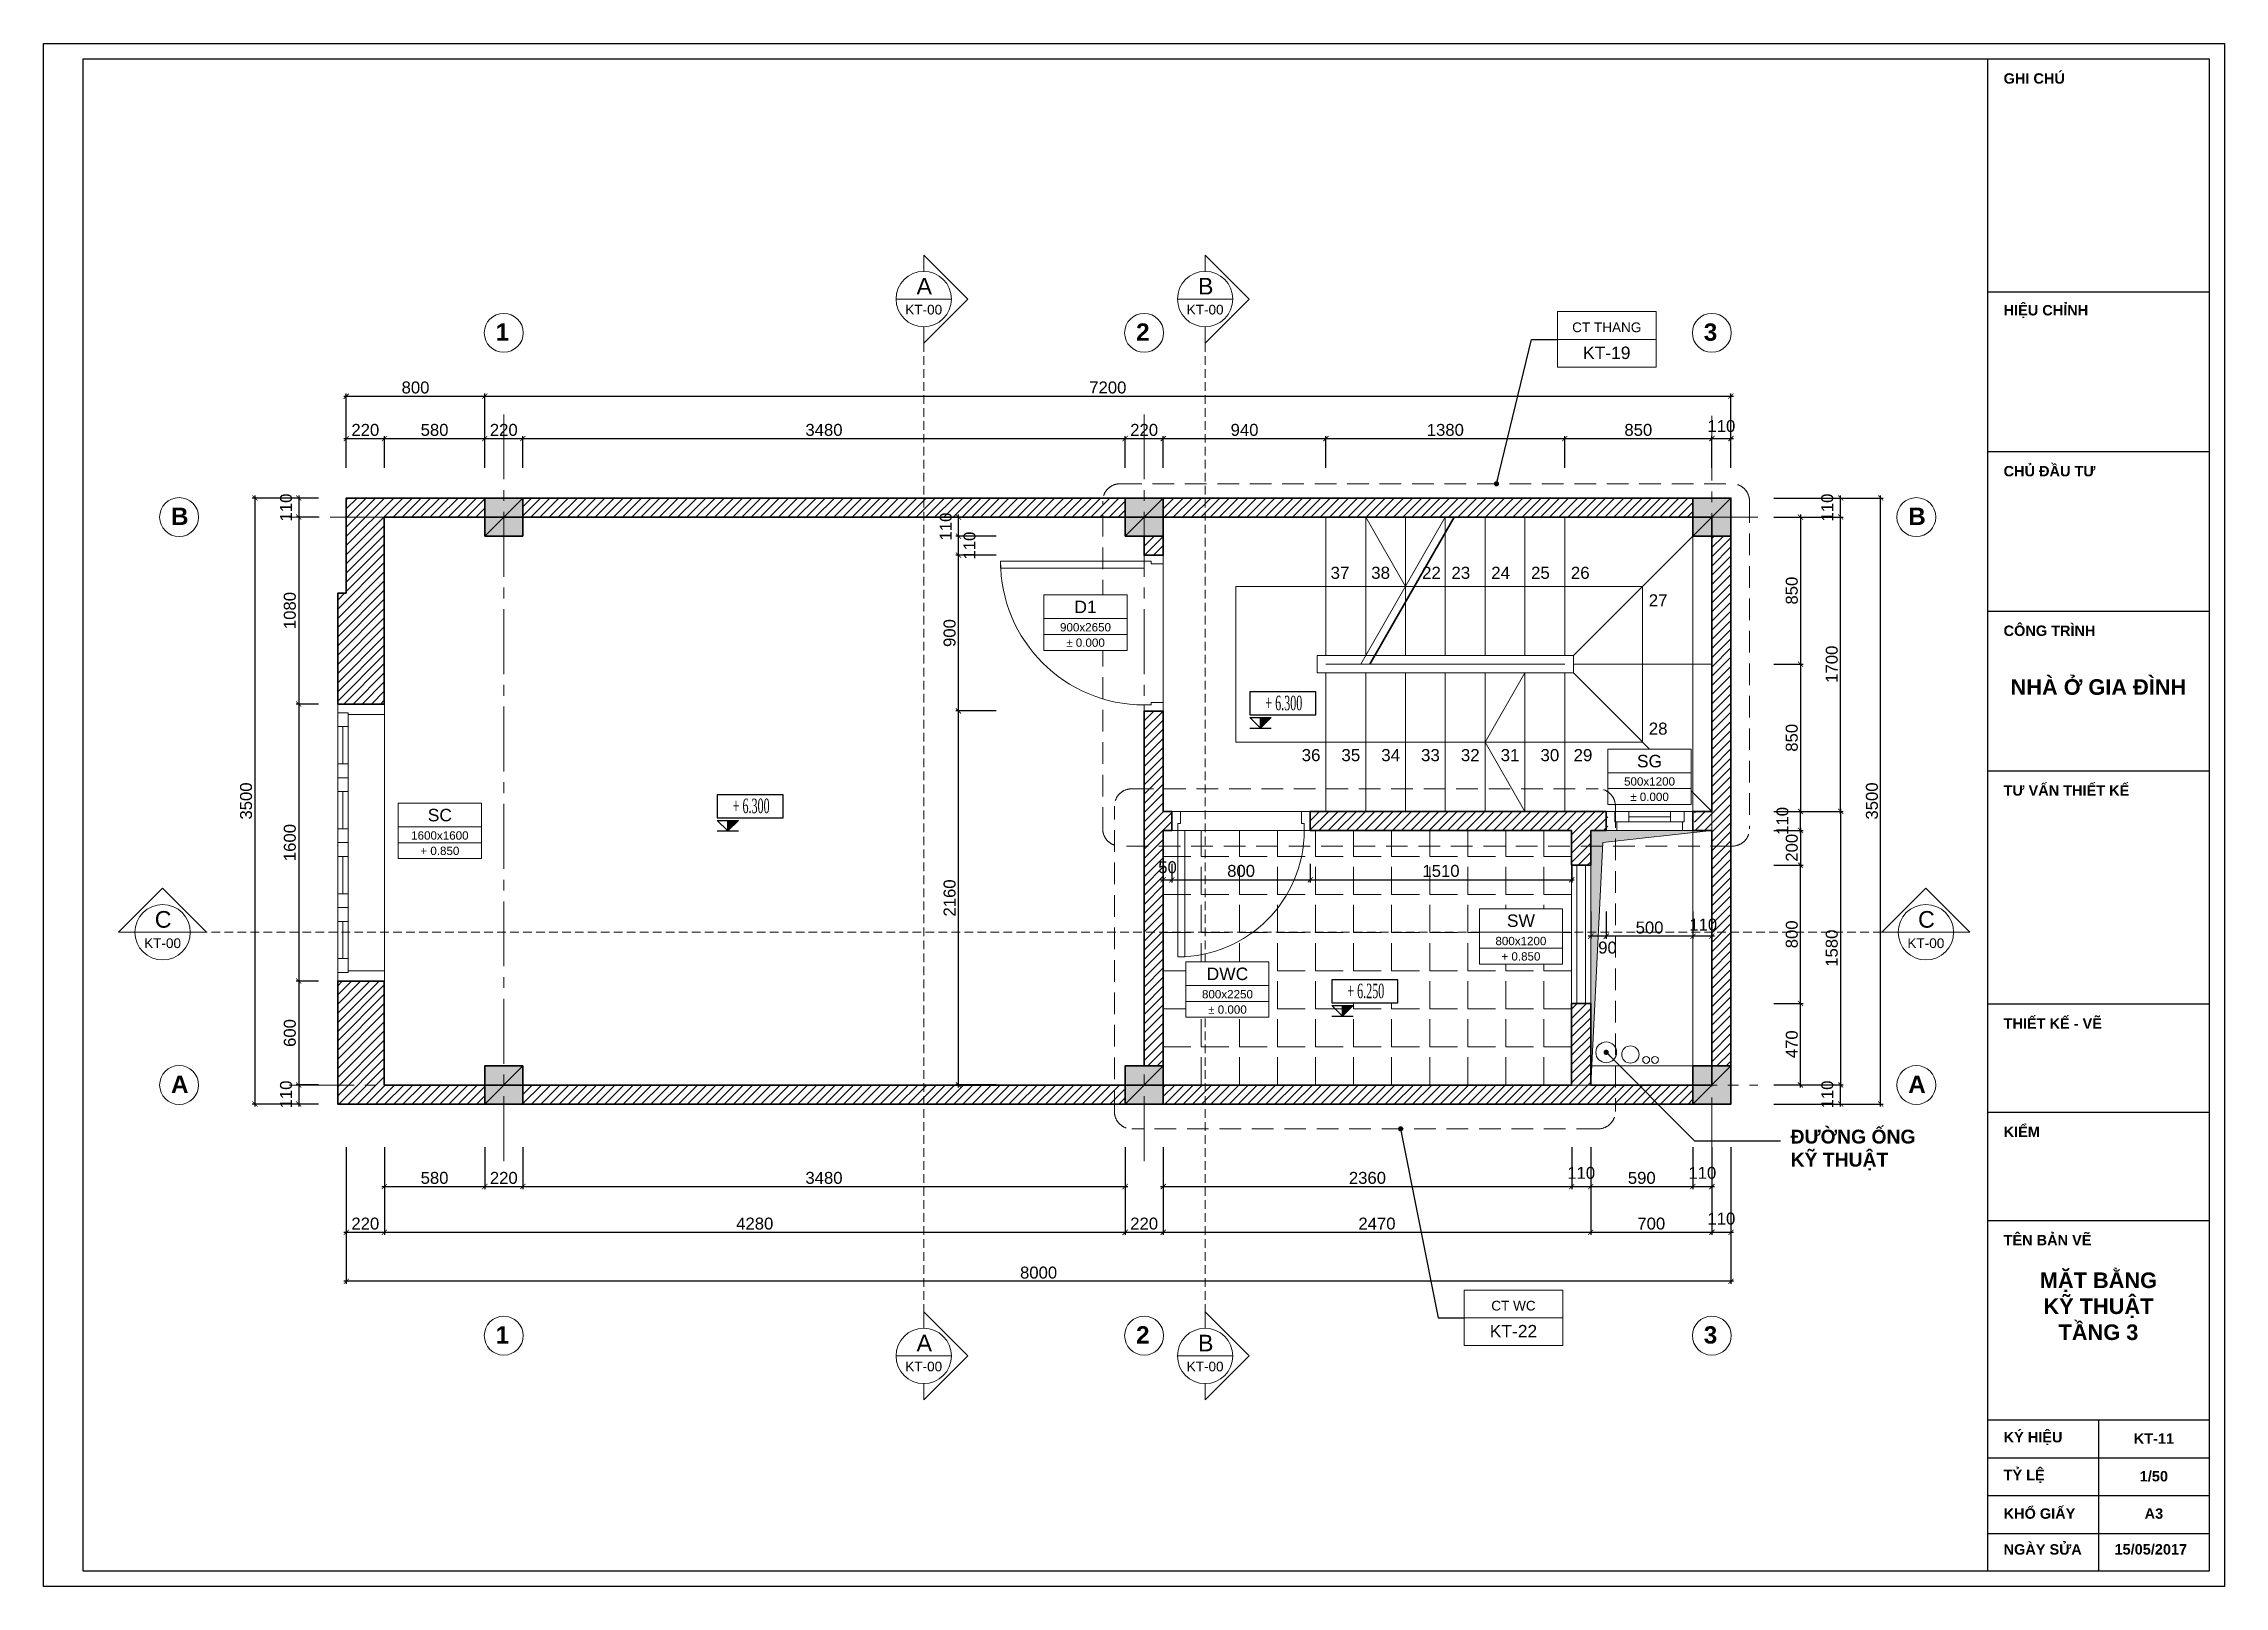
# Model space of a CAD drawing. Header units: millimetres. Extents: x 522695 to 636011, y 461124 to 505319.
# Drawn here: x 548392 to 560992, y 461124 to 470034 of the extents above; entities that cross this region are included whole.
import ezdxf
from ezdxf.enums import TextEntityAlignment as Align

# ---------------------------------------------------------------- set-up
doc = ezdxf.new("R2010")
doc.units = ezdxf.units.MM
doc.header["$LTSCALE"] = 500
doc.header["$MEASUREMENT"] = 0
doc.linetypes.add('CENTER2', pattern=[1.125, 0.75, -0.125, 0.125, -0.125])
doc.linetypes.add('DASHED2', pattern=[0.375, 0.25, -0.125])
doc.layers.get('0').update_dxf_attribs({"linetype": 'CONTINUOUS'})
doc.layers.get('DEFPOINTS').update_dxf_attribs({"color": 250, "linetype": 'CONTINUOUS'})
for name, color, linetype, lineweight in [('DH_CAT', 3, 'CONTINUOUS', 35), ('DH_HATCH', 250, 'CONTINUOUS', 5), ('DH_KHUAT', 149, 'DASHED2', 9), ('DH_KTHUOC', 8, 'CONTINUOUS', 5), ('DH_NOITHAT', 252, 'CONTINUOUS', 9), ('DH_TEXT', 4, 'CONTINUOUS', 13), ('DH_THAY', 4, 'CONTINUOUS', 13), ('DH_TRUC', 251, 'CENTER2', 5), ('TEXT', 3, 'CONTINUOUS', 25)]:
    doc.layers.add(name, color=color, linetype=linetype, lineweight=lineweight)
doc.layers.add('E_Thay', color=33, linetype='CONTINUOUS')
doc.layers.add('IN', color=5, linetype='CONTINUOUS')
doc.styles.add('arial', font='arial.ttf')
doc.styles.add('DH_ARIAL_B', font='arialbd.ttf')
doc.styles.add('DH_KITHUOC', font='arial.ttf')
doc.styles.add('ROMANSssss', font='vntimeh.shx', dxfattribs={"width": 0.55})
doc.dimstyles.new('DH_100s', dxfattribs={"dimtxt": 230, "dimasz": 100, "dimexe": 50, "dimexo": 0, "dimgap": 50, "dimtad": 1, "dimdec": 0, "dimzin": 0, "dimdsep": 46, "dimtxsty": 'DH_KITHUOC', "dimblk1": 'ARCHTICK', "dimblk2": 'ARCHTICK', "dimsah": 1, "dimcen": 90, "dimdle": 50, "dimclrd": 8, "dimclre": 8, "dimclrt": 4, "dimadec": 0, "dimazin": 0, "dimtfac": 100, "dimtdec": 0, "dimtofl": 0, "dimtmove": 2, "dimatfit": 3, "dimldrblk": 'ARCHTICK', "dimfxl": 1, "dimtolj": 2, "dimtzin": 0, "dimarcsym": 0})

msp = doc.modelspace()

# ---------------------------------------------------------------- texts
at = {"layer": 'DH_TEXT'}
for s, height, style, p in [('1', 100, 'DH_ARIAL_B', (551004.3, 468318.4)), ('2', 100, 'DH_ARIAL_B', (554704.3, 468318.4)), ('3', 100, 'DH_ARIAL_B', (557984.3, 468318.4)), ('B', 100, 'DH_ARIAL_B', (549128.5, 467254.2)), ('B', 100, 'DH_ARIAL_B', (559165.8, 467254.2)), ('37', 70, 'arial', (555827.9, 466943.1)), ('38', 70, 'arial', (556062.8, 466943.1)), ('22', 70, 'arial', (556356.4, 466943.1)), ('23', 70, 'arial', (556526.1, 466943.1)), ('24', 70, 'arial', (556756.1, 466943.1)), ('25', 70, 'arial', (556986.1, 466943.1)), ('26', 70, 'arial', (557216.1, 466943.1)), ('27', 70, 'arial', (557666.1, 466783.8)), ('28', 70, 'arial', (557666.1, 466043.1)), ('36', 70, 'arial', (555660.7, 465890.1)), ('35', 70, 'arial', (555890.7, 465890.1)), ('34', 70, 'arial', (556120.7, 465890.1)), ('33', 70, 'arial', (556350.7, 465890.1)), ('32', 70, 'arial', (556580.7, 465890.1)), ('31', 70, 'arial', (556810.7, 465890.1)), ('30', 70, 'arial', (557040.7, 465890.1)), ('29', 70, 'arial', (557231.9, 465890.1)), ('A', 100, 'DH_ARIAL_B', (549128.5, 463974.2)), ('A', 100, 'DH_ARIAL_B', (559165.8, 463974.2)), ('1', 100, 'DH_ARIAL_B', (551004.3, 462526.7)), ('2', 100, 'DH_ARIAL_B', (554704.3, 462526.7)), ('3', 100, 'DH_ARIAL_B', (557984.3, 462526.7))]:
    msp.add_text(s, height=height, dxfattribs=dict(at, style=style)).set_placement(p)
at = {"layer": 'DH_TEXT', "style": 'DH_ARIAL_B'}
for s, insert, char_height, width, attachment_point in [('ĐƯỜNG ỐNG \\PKỸ THUẬT', (558485.8, 463761.8), 80, 1015.896, 1), ('MẶT BẰNG\\PKỸ THUẬT \\PTẦNG 3', (560264.6, 462741.4), 90, 1098.492, 5), ('KT-11', (560585, 461977.9), 60, 473.107, 5)]:
    msp.add_mtext(s, dxfattribs=dict(at, insert=insert, char_height=char_height, width=width, attachment_point=attachment_point))

# ---------------------------------------------------------------- blocks, each defined once
blk = doc.blocks.new('*U306')
blk.add_line((60, 270), (1540, 270))
at = {"color": 8}
for p, q in [((130, 60), (345, 60)), ((130, 30), (345, 30)), ((130, 0), (345, 0)), ((505, 60), (720, 60)), ((505, 30), (720, 30)), ((505, 0), (720, 0)), ((880, 60), (1095, 60)), ((880, 30), (1095, 30)), ((880, 0), (1095, 0)), ((1255, 60), (1470, 60)), ((1255, 30), (1470, 30)), ((1255, 0), (1470, 0))]:
    blk.add_line(p, q, dxfattribs=at)
for points in [[(50, 60), (60, 60), (60, 270), (0, 270), (0, 0), (50, 0)], [(1550, 60), (1540, 60), (1540, 270), (1600, 270), (1600, 0), (1550, 0)]]:
    blk.add_lwpolyline(points, close=True)
for points in [[(50, 60), (50, 0), (130, 0), (130, 60)], [(425, 60), (425, 0), (345, 0), (345, 60)], [(425, 60), (425, 0), (505, 0), (505, 60)], [(800, 60), (800, 0), (720, 0), (720, 60)], [(800, 60), (800, 0), (880, 0), (880, 60)], [(1175, 60), (1175, 0), (1095, 0), (1095, 60)], [(1175, 60), (1175, 0), (1255, 0), (1255, 60)], [(1550, 60), (1550, 0), (1470, 0), (1470, 60)]]:
    blk.add_lwpolyline(points, close=True, dxfattribs=at)
blk = doc.blocks.new('KHUNGTEN_A3')
at = {"color": 3}
blk.add_lwpolyline([(0, 14850), (21000, 14850), (21000, 0), (0, 0)], close=True, dxfattribs=at)
blk.add_lwpolyline([(380, 14704), (20854, 14704), (20854, 146), (380, 146)], close=True)
for points in [[(18720, 14704), (18720, 146)], [(18720, 12461), (20854, 12461)], [(18720, 10924), (20854, 10924)], [(18720, 9388), (20854, 9388)], [(18720, 7851), (20854, 7851)], [(18720, 5608), (20854, 5608)], [(18720, 4566), (20854, 4566)], [(18720, 3523), (20854, 3523)], [(18720, 1602), (20854, 1602)], [(19787, 1602), (19787, 146)], [(18720, 1238), (20854, 1238)], [(18720, 874), (20854, 874)], [(18720, 510), (20854, 510)]]:
    blk.add_lwpolyline(points)
at = {"layer": 'DH_TEXT', "style": 'DH_ARIAL_B'}
for s, insert, char_height, width, attachment_point in [('GHI CHÚ', (18874, 14514), 100, 1830.82, 4), ('HIỆU CHỈNH', (18874, 12271), 100, 1830.82, 4), ('CHỦ ĐẦU TƯ', (18874, 10734), 100, 1830.82, 4), ('CÔNG TRÌNH', (18874, 9198), 100, 1830.82, 4), ('NHÀ Ở GIA ĐÌNH', (19787, 8656), 150, 1830.82, 5), ('TƯ VẤN THIẾT KẾ', (18874, 7661), 100, 1830.82, 4), ('THIẾT KẾ - VẼ', (18874, 5418), 100, 1830.82, 4), ('KIỂM', (18874, 4376), 100, 1830.82, 4), ('TÊN BẢN VẼ', (18874, 3333), 100, 1830.82, 4), ('KÝ HIỆU', (18874, 1423), 100, 788.51, 4), ('TỶ LỆ', (18874, 1059), 100, 788.51, 4), ('1/50', (20321, 1059), 100, 788.51, 5), ('KHỔ GIẤY', (18874, 700), 100, 788.51, 4), ('A3', (20321, 700), 100, 788.51, 5), ('NGÀY SỬA', (18874, 355), 100, 788.51, 4), ('15/05/2017', (19942, 355), 100, 788.51, 4)]:
    blk.add_mtext(s, dxfattribs=dict(at, insert=insert, char_height=char_height, width=width, attachment_point=attachment_point))
blk = doc.blocks.new('*U17')
for p, q in [((-900, 0), (-900, -110)), ((0, 0), (0, -110))]:
    blk.add_line(p, q)
for points in [[(-35, 0), (-35, 830), (-75, 830), (-75, 0)], [(-865, -40), (-850, -40), (-850, -110), (-900, -110), (-900, 0), (-865, 0)], [(-35, -40), (-50, -40), (-50, -110), (0, -110), (0, 0), (-35, 0)]]:
    blk.add_lwpolyline(points, close=True)
at = {"color": 8}
blk.add_arc((-35, 0), 830, 90, 180, dxfattribs=at)
blk = doc.blocks.new('*U24')
for p, q in [((60, -110), (440, -110)), ((500, -110), (500, -220))]:
    blk.add_line(p, q)
at = {"color": 8}
for p, q in [((130, -160), (370, -160)), ((130, -190), (370, -190)), ((130, -220), (370, -220))]:
    blk.add_line(p, q, dxfattribs=at)
for points in [[(50, -160), (60, -160), (60, -110), (0, -110), (0, -220), (50, -220)], [(450, -160), (440, -160), (440, -110), (500, -110), (500, -220), (450, -220)]]:
    blk.add_lwpolyline(points, close=True)
for points in [[(50, -160), (50, -220), (130, -220), (130, -160)], [(450, -160), (450, -220), (370, -220), (370, -160)]]:
    blk.add_lwpolyline(points, close=True, dxfattribs=at)
blk = doc.blocks.new('*U15')
for p, q in [((-800, 0), (-800, -110)), ((0, 0), (0, -110))]:
    blk.add_line(p, q)
for points in [[(-35, 0), (-35, 730), (-75, 730), (-75, 0)], [(-765, -40), (-750, -40), (-750, -110), (-800, -110), (-800, 0), (-765, 0)], [(-35, -40), (-50, -40), (-50, -110), (0, -110), (0, 0), (-35, 0)]]:
    blk.add_lwpolyline(points, close=True)
at = {"color": 8}
blk.add_arc((-35, 0), 730, 90, 180, dxfattribs=at)
blk = doc.blocks.new('cot220')
at = {"layer": 'DH_HATCH'}
blk.add_hatch(color=256, dxfattribs=at).paths.add_polyline_path([(-110, -110), (110, -110), (110, 110), (-110, 110)])
at = {"layer": 'DH_CAT'}
blk.add_lwpolyline([(-110, -110), (110, -110), (110, 110), (-110, 110)], close=True, dxfattribs=at)
blk.add_lwpolyline([(110, 110), (-110, -110)], dxfattribs=at)
blk = doc.blocks.new('_ARCHTICK')
at = {"color": 0, "linetype": 'ByBlock', "const_width": 0.15}
blk.add_lwpolyline([(-0.5, -0.5), (0.5, 0.5)], dxfattribs=at)
blk = doc.blocks.new('*D468')
at = {"layer": 'DEFPOINTS', "color": 0, "transparency": 16777216}
for p in [(549980, 467410), (549866, 467300), (549980, 467300)]:
    blk.add_point(p, dxfattribs=at)
at = {"layer": 'DH_KTHUOC', "color": 8, "lineweight": -2, "transparency": 16777216}
for p, q in [((549980, 467410), (549851, 467410)), ((549866, 467425), (549866, 467285)), ((549980, 467300), (549851, 467300))]:
    blk.add_line(p, q, dxfattribs=at)
at = {"layer": 'DH_KTHUOC', "color": 8, "lineweight": -2, "transparency": 16777216, "xscale": 30, "yscale": 30, "zscale": 30}
for p, rotation in [((549866, 467410), 90), ((549866, 467300), 270)]:
    blk.add_blockref('_ARCHTICK', p, dxfattribs=dict(at, rotation=rotation))
at = {"layer": 'DH_KTHUOC', "color": 4, "transparency": 16777216, "insert": (549793, 467355), "char_height": 69, "attachment_point": 5, "rotation": 90, "style": 'DH_KITHUOC'}
blk.add_mtext('\\A2;110', dxfattribs=at)
blk = doc.blocks.new('*D469')
at = {"layer": 'DEFPOINTS', "color": 0, "transparency": 16777216}
for p in [(549980, 467300), (549866, 466220), (549980, 466220)]:
    blk.add_point(p, dxfattribs=at)
at = {"layer": 'DH_KTHUOC', "color": 8, "lineweight": -2, "transparency": 16777216}
for p, q in [((549980, 467300), (549851, 467300)), ((549866, 467315), (549866, 466205)), ((549980, 466220), (549851, 466220))]:
    blk.add_line(p, q, dxfattribs=at)
at = {"layer": 'DH_KTHUOC', "color": 8, "lineweight": -2, "transparency": 16777216, "xscale": 30, "yscale": 30, "zscale": 30}
for p, rotation in [((549866, 467300), 90), ((549866, 466220), 270)]:
    blk.add_blockref('_ARCHTICK', p, dxfattribs=dict(at, rotation=rotation))
at = {"layer": 'DH_KTHUOC', "color": 4, "transparency": 16777216, "insert": (549815, 466760), "char_height": 69, "attachment_point": 5, "rotation": 90, "style": 'DH_KITHUOC'}
blk.add_mtext('\\A2;1080', dxfattribs=at)
blk = doc.blocks.new('*D470')
at = {"layer": 'DEFPOINTS', "color": 0, "transparency": 16777216}
for p in [(549980, 466220), (549866, 464620), (549980, 464620)]:
    blk.add_point(p, dxfattribs=at)
at = {"layer": 'DH_KTHUOC', "color": 8, "lineweight": -2, "transparency": 16777216}
for p, q in [((549980, 466220), (549851, 466220)), ((549866, 466235), (549866, 464605)), ((549980, 464620), (549851, 464620))]:
    blk.add_line(p, q, dxfattribs=at)
at = {"layer": 'DH_KTHUOC', "color": 8, "lineweight": -2, "transparency": 16777216, "xscale": 30, "yscale": 30, "zscale": 30}
for p, rotation in [((549866, 466220), 90), ((549866, 464620), 270)]:
    blk.add_blockref('_ARCHTICK', p, dxfattribs=dict(at, rotation=rotation))
at = {"layer": 'DH_KTHUOC', "color": 4, "transparency": 16777216, "insert": (549815, 465420), "char_height": 69, "attachment_point": 5, "rotation": 90, "style": 'DH_KITHUOC'}
blk.add_mtext('\\A2;1600', dxfattribs=at)
blk = doc.blocks.new('*D471')
at = {"layer": 'DEFPOINTS', "color": 0, "transparency": 16777216}
for p in [(549980, 464620), (549866, 464020), (549980, 464020)]:
    blk.add_point(p, dxfattribs=at)
at = {"layer": 'DH_KTHUOC', "color": 8, "lineweight": -2, "transparency": 16777216}
for p, q in [((549980, 464620), (549851, 464620)), ((549866, 464635), (549866, 464005)), ((549980, 464020), (549851, 464020))]:
    blk.add_line(p, q, dxfattribs=at)
at = {"layer": 'DH_KTHUOC', "color": 8, "lineweight": -2, "transparency": 16777216, "xscale": 30, "yscale": 30, "zscale": 30}
for p, rotation in [((549866, 464620), 90), ((549866, 464020), 270)]:
    blk.add_blockref('_ARCHTICK', p, dxfattribs=dict(at, rotation=rotation))
at = {"layer": 'DH_KTHUOC', "color": 4, "transparency": 16777216, "insert": (549815, 464320), "char_height": 69, "attachment_point": 5, "rotation": 90, "style": 'DH_KITHUOC'}
blk.add_mtext('\\A2;600', dxfattribs=at)
blk = doc.blocks.new('*D472')
at = {"layer": 'DEFPOINTS', "color": 0, "transparency": 16777216}
for p in [(549980, 464020), (549866, 463910), (549980, 463910)]:
    blk.add_point(p, dxfattribs=at)
at = {"layer": 'DH_KTHUOC', "color": 8, "lineweight": -2, "transparency": 16777216}
for p, q in [((549980, 464020), (549851, 464020)), ((549866, 464035), (549866, 463895)), ((549980, 463910), (549851, 463910))]:
    blk.add_line(p, q, dxfattribs=at)
at = {"layer": 'DH_KTHUOC', "color": 8, "lineweight": -2, "transparency": 16777216, "xscale": 30, "yscale": 30, "zscale": 30}
for p, rotation in [((549866, 464020), 90), ((549866, 463910), 270)]:
    blk.add_blockref('_ARCHTICK', p, dxfattribs=dict(at, rotation=rotation))
at = {"layer": 'DH_KTHUOC', "color": 4, "transparency": 16777216, "insert": (549793, 463965), "char_height": 69, "attachment_point": 5, "rotation": 90, "style": 'DH_KITHUOC'}
blk.add_mtext('\\A2;110', dxfattribs=at)
blk = doc.blocks.new('*D473')
at = {"layer": 'DEFPOINTS', "color": 0, "transparency": 16777216}
for p in [(549980, 467410), (549613, 463910), (549980, 463910)]:
    blk.add_point(p, dxfattribs=at)
at = {"layer": 'DH_KTHUOC', "color": 8, "lineweight": -2, "transparency": 16777216}
for p, q in [((549980, 467410), (549598, 467410)), ((549613, 467425), (549613, 463895)), ((549980, 463910), (549598, 463910))]:
    blk.add_line(p, q, dxfattribs=at)
at = {"layer": 'DH_KTHUOC', "color": 8, "lineweight": -2, "transparency": 16777216, "xscale": 30, "yscale": 30, "zscale": 30}
for p, rotation in [((549613, 467410), 90), ((549613, 463910), 270)]:
    blk.add_blockref('_ARCHTICK', p, dxfattribs=dict(at, rotation=rotation))
at = {"layer": 'DH_KTHUOC', "color": 4, "transparency": 16777216, "insert": (549562, 465660), "char_height": 69, "attachment_point": 5, "rotation": 90, "style": 'DH_KITHUOC'}
blk.add_mtext('\\A2;3500', dxfattribs=at)
blk = doc.blocks.new('*D474')
at = {"layer": 'DEFPOINTS', "color": 0, "transparency": 16777216}
for p in [(558389, 464020), (558775, 464020), (558389, 463910)]:
    blk.add_point(p, dxfattribs=at)
at = {"layer": 'DH_KTHUOC', "color": 8, "lineweight": -2, "transparency": 16777216}
for p, q in [((558389, 464020), (558790, 464020)), ((558775, 463895), (558775, 464035)), ((558389, 463910), (558790, 463910))]:
    blk.add_line(p, q, dxfattribs=at)
at = {"layer": 'DH_KTHUOC', "color": 8, "lineweight": -2, "transparency": 16777216, "xscale": 30, "yscale": 30, "zscale": 30}
for p, rotation in [((558775, 464020), 90), ((558775, 463910), 270)]:
    blk.add_blockref('_ARCHTICK', p, dxfattribs=dict(at, rotation=rotation))
at = {"layer": 'DH_KTHUOC', "color": 4, "transparency": 16777216, "insert": (558698, 463965), "char_height": 69, "attachment_point": 5, "rotation": 90, "style": 'DH_KITHUOC'}
blk.add_mtext('\\A2;110', dxfattribs=at)
blk = doc.blocks.new('*D475')
at = {"layer": 'DEFPOINTS', "color": 0, "transparency": 16777216}
for p in [(558389, 464490), (558543, 464490), (558389, 464020)]:
    blk.add_point(p, dxfattribs=at)
at = {"layer": 'DH_KTHUOC', "color": 8, "lineweight": -2, "transparency": 16777216}
for p, q in [((558389, 464490), (558558, 464490)), ((558543, 464005), (558543, 464505)), ((558389, 464020), (558558, 464020))]:
    blk.add_line(p, q, dxfattribs=at)
at = {"layer": 'DH_KTHUOC', "color": 8, "lineweight": -2, "transparency": 16777216, "xscale": 30, "yscale": 30, "zscale": 30}
for p, rotation in [((558543, 464490), 90), ((558543, 464020), 270)]:
    blk.add_blockref('_ARCHTICK', p, dxfattribs=dict(at, rotation=rotation))
at = {"layer": 'DH_KTHUOC', "color": 4, "transparency": 16777216, "insert": (558493, 464255), "char_height": 69, "attachment_point": 5, "rotation": 90, "style": 'DH_KITHUOC'}
blk.add_mtext('\\A2;470', dxfattribs=at)
blk = doc.blocks.new('*D476')
at = {"layer": 'DEFPOINTS', "color": 0, "transparency": 16777216}
for p in [(558389, 465600), (558543, 465600), (558389, 465490)]:
    blk.add_point(p, dxfattribs=at)
at = {"layer": 'DH_KTHUOC', "color": 8, "lineweight": -2, "transparency": 16777216}
for p, q in [((558389, 465600), (558558, 465600)), ((558543, 465475), (558543, 465615)), ((558389, 465490), (558558, 465490))]:
    blk.add_line(p, q, dxfattribs=at)
at = {"layer": 'DH_KTHUOC', "color": 8, "lineweight": -2, "transparency": 16777216, "xscale": 30, "yscale": 30, "zscale": 30}
for p, rotation in [((558543, 465600), 90), ((558543, 465490), 270)]:
    blk.add_blockref('_ARCHTICK', p, dxfattribs=dict(at, rotation=rotation))
at = {"layer": 'DH_KTHUOC', "color": 4, "transparency": 16777216, "insert": (558439, 465545), "char_height": 69, "attachment_point": 5, "rotation": 90, "style": 'DH_KITHUOC'}
blk.add_mtext('\\A2;110', dxfattribs=at)
blk = doc.blocks.new('*D477')
at = {"layer": 'DEFPOINTS', "color": 0, "transparency": 16777216}
for p in [(558389, 467300), (558775, 467300), (558389, 465600)]:
    blk.add_point(p, dxfattribs=at)
at = {"layer": 'DH_KTHUOC', "color": 8, "lineweight": -2, "transparency": 16777216}
for p, q in [((558389, 467300), (558790, 467300)), ((558775, 465585), (558775, 467315)), ((558389, 465600), (558790, 465600))]:
    blk.add_line(p, q, dxfattribs=at)
at = {"layer": 'DH_KTHUOC', "color": 8, "lineweight": -2, "transparency": 16777216, "xscale": 30, "yscale": 30, "zscale": 30}
for p, rotation in [((558775, 467300), 90), ((558775, 465600), 270)]:
    blk.add_blockref('_ARCHTICK', p, dxfattribs=dict(at, rotation=rotation))
at = {"layer": 'DH_KTHUOC', "color": 4, "transparency": 16777216, "insert": (558724, 466450), "char_height": 69, "attachment_point": 5, "rotation": 90, "style": 'DH_KITHUOC'}
blk.add_mtext('\\A2;1700', dxfattribs=at)
blk = doc.blocks.new('*D478')
at = {"layer": 'DEFPOINTS', "color": 0, "transparency": 16777216}
for p in [(558389, 467410), (558775, 467410), (558389, 467300)]:
    blk.add_point(p, dxfattribs=at)
at = {"layer": 'DH_KTHUOC', "color": 8, "lineweight": -2, "transparency": 16777216}
for p, q in [((558389, 467410), (558790, 467410)), ((558775, 467285), (558775, 467425)), ((558389, 467300), (558790, 467300))]:
    blk.add_line(p, q, dxfattribs=at)
at = {"layer": 'DH_KTHUOC', "color": 8, "lineweight": -2, "transparency": 16777216, "xscale": 30, "yscale": 30, "zscale": 30}
for p, rotation in [((558775, 467410), 90), ((558775, 467300), 270)]:
    blk.add_blockref('_ARCHTICK', p, dxfattribs=dict(at, rotation=rotation))
at = {"layer": 'DH_KTHUOC', "color": 4, "transparency": 16777216, "insert": (558698, 467355), "char_height": 69, "attachment_point": 5, "rotation": 90, "style": 'DH_KITHUOC'}
blk.add_mtext('\\A2;110', dxfattribs=at)
blk = doc.blocks.new('*D479')
at = {"layer": 'DEFPOINTS', "color": 0, "transparency": 16777216}
for p in [(558389, 467300), (558389, 466450), (558543, 466450)]:
    blk.add_point(p, dxfattribs=at)
at = {"layer": 'DH_KTHUOC', "color": 8, "lineweight": -2, "transparency": 16777216}
for p, q in [((558389, 467300), (558558, 467300)), ((558543, 467315), (558543, 466435)), ((558389, 466450), (558558, 466450))]:
    blk.add_line(p, q, dxfattribs=at)
at = {"layer": 'DH_KTHUOC', "color": 8, "lineweight": -2, "transparency": 16777216, "xscale": 30, "yscale": 30, "zscale": 30}
for p, rotation in [((558543, 467300), 90), ((558543, 466450), 270)]:
    blk.add_blockref('_ARCHTICK', p, dxfattribs=dict(at, rotation=rotation))
at = {"layer": 'DH_KTHUOC', "color": 4, "transparency": 16777216, "insert": (558493, 466875), "char_height": 69, "attachment_point": 5, "rotation": 90, "style": 'DH_KITHUOC'}
blk.add_mtext('\\A2;850', dxfattribs=at)
blk = doc.blocks.new('*D480')
at = {"layer": 'DEFPOINTS', "color": 0, "transparency": 16777216}
for p in [(558389, 466450), (558389, 465600), (558543, 465600)]:
    blk.add_point(p, dxfattribs=at)
at = {"layer": 'DH_KTHUOC', "color": 8, "lineweight": -2, "transparency": 16777216}
for p, q in [((558543, 466465), (558543, 465585)), ((558389, 466450), (558558, 466450)), ((558389, 465600), (558558, 465600))]:
    blk.add_line(p, q, dxfattribs=at)
at = {"layer": 'DH_KTHUOC', "color": 8, "lineweight": -2, "transparency": 16777216, "xscale": 30, "yscale": 30, "zscale": 30}
for p, rotation in [((558543, 466450), 90), ((558543, 465600), 270)]:
    blk.add_blockref('_ARCHTICK', p, dxfattribs=dict(at, rotation=rotation))
at = {"layer": 'DH_KTHUOC', "color": 4, "transparency": 16777216, "insert": (558493, 466025), "char_height": 69, "attachment_point": 5, "rotation": 90, "style": 'DH_KITHUOC'}
blk.add_mtext('\\A2;850', dxfattribs=at)
blk = doc.blocks.new('*D481')
at = {"layer": 'DEFPOINTS', "color": 0, "transparency": 16777216}
for p in [(558389, 465600), (558389, 464020), (558775, 464020)]:
    blk.add_point(p, dxfattribs=at)
at = {"layer": 'DH_KTHUOC', "color": 8, "lineweight": -2, "transparency": 16777216}
for p, q in [((558389, 465600), (558790, 465600)), ((558775, 465615), (558775, 464005)), ((558389, 464020), (558790, 464020))]:
    blk.add_line(p, q, dxfattribs=at)
at = {"layer": 'DH_KTHUOC', "color": 8, "lineweight": -2, "transparency": 16777216, "xscale": 30, "yscale": 30, "zscale": 30}
for p, rotation in [((558775, 465600), 90), ((558775, 464020), 270)]:
    blk.add_blockref('_ARCHTICK', p, dxfattribs=dict(at, rotation=rotation))
at = {"layer": 'DH_KTHUOC', "color": 4, "transparency": 16777216, "insert": (558724, 464810), "char_height": 69, "attachment_point": 5, "rotation": 90, "style": 'DH_KITHUOC'}
blk.add_mtext('\\A2;1580', dxfattribs=at)
blk = doc.blocks.new('*D482')
at = {"layer": 'DEFPOINTS', "color": 0, "transparency": 16777216}
for p in [(558389, 467410), (559006, 467410), (558389, 463910)]:
    blk.add_point(p, dxfattribs=at)
at = {"layer": 'DH_KTHUOC', "color": 8, "lineweight": -2, "transparency": 16777216}
for p, q in [((558389, 467410), (559021, 467410)), ((559006, 463895), (559006, 467425)), ((558389, 463910), (559021, 463910))]:
    blk.add_line(p, q, dxfattribs=at)
at = {"layer": 'DH_KTHUOC', "color": 8, "lineweight": -2, "transparency": 16777216, "xscale": 30, "yscale": 30, "zscale": 30}
for p, rotation in [((559006, 467410), 90), ((559006, 463910), 270)]:
    blk.add_blockref('_ARCHTICK', p, dxfattribs=dict(at, rotation=rotation))
at = {"layer": 'DH_KTHUOC', "color": 4, "transparency": 16777216, "insert": (558956, 465660), "char_height": 69, "attachment_point": 5, "rotation": 90, "style": 'DH_KITHUOC'}
blk.add_mtext('\\A2;3500', dxfattribs=at)
blk = doc.blocks.new('*D483')
at = {"layer": 'DEFPOINTS', "color": 0, "transparency": 16777216}
for p in [(550941, 467998), (550141, 467584), (550941, 467584)]:
    blk.add_point(p, dxfattribs=at)
at = {"layer": 'DH_KTHUOC', "color": 8, "lineweight": -2, "transparency": 16777216}
for p, q in [((550126, 467998), (550956, 467998)), ((550141, 467584), (550141, 468013)), ((550941, 467584), (550941, 468013))]:
    blk.add_line(p, q, dxfattribs=at)
at = {"layer": 'DH_KTHUOC', "color": 8, "lineweight": -2, "transparency": 16777216, "xscale": 30, "yscale": 30, "zscale": 30, "rotation": 180}
blk.add_blockref('_ARCHTICK', (550141, 467998), dxfattribs=at)
at = {"layer": 'DH_KTHUOC', "color": 8, "lineweight": -2, "transparency": 16777216, "xscale": 30, "yscale": 30, "zscale": 30}
blk.add_blockref('_ARCHTICK', (550941, 467998), dxfattribs=at)
at = {"layer": 'DH_KTHUOC', "color": 4, "transparency": 16777216, "insert": (550541, 468048), "char_height": 69, "attachment_point": 5, "style": 'DH_KITHUOC'}
blk.add_mtext('\\A2;800', dxfattribs=at)
blk = doc.blocks.new('*D484')
at = {"layer": 'DEFPOINTS', "color": 0, "transparency": 16777216}
for p in [(551161, 467753), (550941, 467584), (551161, 467584)]:
    blk.add_point(p, dxfattribs=at)
at = {"layer": 'DH_KTHUOC', "color": 8, "lineweight": -2, "transparency": 16777216}
for p, q in [((550926, 467753), (551176, 467753)), ((550941, 467584), (550941, 467768)), ((551161, 467584), (551161, 467768))]:
    blk.add_line(p, q, dxfattribs=at)
at = {"layer": 'DH_KTHUOC', "color": 8, "lineweight": -2, "transparency": 16777216, "xscale": 30, "yscale": 30, "zscale": 30, "rotation": 180}
blk.add_blockref('_ARCHTICK', (550941, 467753), dxfattribs=at)
at = {"layer": 'DH_KTHUOC', "color": 8, "lineweight": -2, "transparency": 16777216, "xscale": 30, "yscale": 30, "zscale": 30}
blk.add_blockref('_ARCHTICK', (551161, 467753), dxfattribs=at)
at = {"layer": 'DH_KTHUOC', "color": 4, "transparency": 16777216, "insert": (551051, 467803), "char_height": 69, "attachment_point": 5, "style": 'DH_KITHUOC'}
blk.add_mtext('\\A2;220', dxfattribs=at)
blk = doc.blocks.new('*D485')
at = {"layer": 'DEFPOINTS', "color": 0, "transparency": 16777216}
for p in [(554641, 467753), (551161, 467584), (554641, 467584)]:
    blk.add_point(p, dxfattribs=at)
at = {"layer": 'DH_KTHUOC', "color": 8, "lineweight": -2, "transparency": 16777216}
for p, q in [((551146, 467753), (554656, 467753)), ((551161, 467584), (551161, 467768)), ((554641, 467584), (554641, 467768))]:
    blk.add_line(p, q, dxfattribs=at)
at = {"layer": 'DH_KTHUOC', "color": 8, "lineweight": -2, "transparency": 16777216, "xscale": 30, "yscale": 30, "zscale": 30, "rotation": 180}
blk.add_blockref('_ARCHTICK', (551161, 467753), dxfattribs=at)
at = {"layer": 'DH_KTHUOC', "color": 8, "lineweight": -2, "transparency": 16777216, "xscale": 30, "yscale": 30, "zscale": 30}
blk.add_blockref('_ARCHTICK', (554641, 467753), dxfattribs=at)
at = {"layer": 'DH_KTHUOC', "color": 4, "transparency": 16777216, "insert": (552901, 467803), "char_height": 69, "attachment_point": 5, "style": 'DH_KITHUOC'}
blk.add_mtext('\\A2;3480', dxfattribs=at)
blk = doc.blocks.new('*D486')
at = {"layer": 'DEFPOINTS', "color": 0, "transparency": 16777216}
for p in [(554861, 467753), (554641, 467584), (554861, 467584)]:
    blk.add_point(p, dxfattribs=at)
at = {"layer": 'DH_KTHUOC', "color": 8, "lineweight": -2, "transparency": 16777216}
for p, q in [((554626, 467753), (554876, 467753)), ((554641, 467584), (554641, 467768)), ((554861, 467584), (554861, 467768))]:
    blk.add_line(p, q, dxfattribs=at)
at = {"layer": 'DH_KTHUOC', "color": 8, "lineweight": -2, "transparency": 16777216, "xscale": 30, "yscale": 30, "zscale": 30, "rotation": 180}
blk.add_blockref('_ARCHTICK', (554641, 467753), dxfattribs=at)
at = {"layer": 'DH_KTHUOC', "color": 8, "lineweight": -2, "transparency": 16777216, "xscale": 30, "yscale": 30, "zscale": 30}
blk.add_blockref('_ARCHTICK', (554861, 467753), dxfattribs=at)
at = {"layer": 'DH_KTHUOC', "color": 4, "transparency": 16777216, "insert": (554751, 467803), "char_height": 69, "attachment_point": 5, "style": 'DH_KITHUOC'}
blk.add_mtext('\\A2;220', dxfattribs=at)
blk = doc.blocks.new('*D487')
at = {"layer": 'DEFPOINTS', "color": 0, "transparency": 16777216}
for p in [(555801, 467753), (554861, 467584), (555801, 467584)]:
    blk.add_point(p, dxfattribs=at)
at = {"layer": 'DH_KTHUOC', "color": 8, "lineweight": -2, "transparency": 16777216}
for p, q in [((554846, 467753), (555816, 467753)), ((554861, 467584), (554861, 467768)), ((555801, 467584), (555801, 467768))]:
    blk.add_line(p, q, dxfattribs=at)
at = {"layer": 'DH_KTHUOC', "color": 8, "lineweight": -2, "transparency": 16777216, "xscale": 30, "yscale": 30, "zscale": 30, "rotation": 180}
blk.add_blockref('_ARCHTICK', (554861, 467753), dxfattribs=at)
at = {"layer": 'DH_KTHUOC', "color": 8, "lineweight": -2, "transparency": 16777216, "xscale": 30, "yscale": 30, "zscale": 30}
blk.add_blockref('_ARCHTICK', (555801, 467753), dxfattribs=at)
at = {"layer": 'DH_KTHUOC', "color": 4, "transparency": 16777216, "insert": (555331, 467803), "char_height": 69, "attachment_point": 5, "style": 'DH_KITHUOC'}
blk.add_mtext('\\A2;940', dxfattribs=at)
blk = doc.blocks.new('*D488')
at = {"layer": 'DEFPOINTS', "color": 0, "transparency": 16777216}
for p in [(557181, 467753), (555801, 467584), (557181, 467584)]:
    blk.add_point(p, dxfattribs=at)
at = {"layer": 'DH_KTHUOC', "color": 8, "lineweight": -2, "transparency": 16777216}
for p, q in [((555786, 467753), (557196, 467753)), ((555801, 467584), (555801, 467768)), ((557181, 467584), (557181, 467768))]:
    blk.add_line(p, q, dxfattribs=at)
at = {"layer": 'DH_KTHUOC', "color": 8, "lineweight": -2, "transparency": 16777216, "xscale": 30, "yscale": 30, "zscale": 30, "rotation": 180}
blk.add_blockref('_ARCHTICK', (555801, 467753), dxfattribs=at)
at = {"layer": 'DH_KTHUOC', "color": 8, "lineweight": -2, "transparency": 16777216, "xscale": 30, "yscale": 30, "zscale": 30}
blk.add_blockref('_ARCHTICK', (557181, 467753), dxfattribs=at)
at = {"layer": 'DH_KTHUOC', "color": 4, "transparency": 16777216, "insert": (556491, 467803), "char_height": 69, "attachment_point": 5, "style": 'DH_KITHUOC'}
blk.add_mtext('\\A2;1380', dxfattribs=at)
blk = doc.blocks.new('*D489')
at = {"layer": 'DEFPOINTS', "color": 0, "transparency": 16777216}
for p in [(558031, 467753), (557181, 467584), (558031, 467584)]:
    blk.add_point(p, dxfattribs=at)
at = {"layer": 'DH_KTHUOC', "color": 8, "lineweight": -2, "transparency": 16777216}
for p, q in [((557166, 467753), (558046, 467753)), ((557181, 467584), (557181, 467768)), ((558031, 467584), (558031, 467768))]:
    blk.add_line(p, q, dxfattribs=at)
at = {"layer": 'DH_KTHUOC', "color": 8, "lineweight": -2, "transparency": 16777216, "xscale": 30, "yscale": 30, "zscale": 30, "rotation": 180}
blk.add_blockref('_ARCHTICK', (557181, 467753), dxfattribs=at)
at = {"layer": 'DH_KTHUOC', "color": 8, "lineweight": -2, "transparency": 16777216, "xscale": 30, "yscale": 30, "zscale": 30}
blk.add_blockref('_ARCHTICK', (558031, 467753), dxfattribs=at)
at = {"layer": 'DH_KTHUOC', "color": 4, "transparency": 16777216, "insert": (557606, 467803), "char_height": 69, "attachment_point": 5, "style": 'DH_KITHUOC'}
blk.add_mtext('\\A2;850', dxfattribs=at)
blk = doc.blocks.new('*D490')
at = {"layer": 'DEFPOINTS', "color": 0, "transparency": 16777216}
for p in [(558141, 467753), (558031, 467584), (558141, 467584)]:
    blk.add_point(p, dxfattribs=at)
at = {"layer": 'DH_KTHUOC', "color": 8, "lineweight": -2, "transparency": 16777216}
for p, q in [((558016, 467753), (558156, 467753)), ((558031, 467584), (558031, 467768)), ((558141, 467584), (558141, 467768))]:
    blk.add_line(p, q, dxfattribs=at)
at = {"layer": 'DH_KTHUOC', "color": 8, "lineweight": -2, "transparency": 16777216, "xscale": 30, "yscale": 30, "zscale": 30, "rotation": 180}
blk.add_blockref('_ARCHTICK', (558031, 467753), dxfattribs=at)
at = {"layer": 'DH_KTHUOC', "color": 8, "lineweight": -2, "transparency": 16777216, "xscale": 30, "yscale": 30, "zscale": 30}
blk.add_blockref('_ARCHTICK', (558141, 467753), dxfattribs=at)
at = {"layer": 'DH_KTHUOC', "color": 4, "transparency": 16777216, "insert": (558086, 467825), "char_height": 69, "attachment_point": 5, "style": 'DH_KITHUOC'}
blk.add_mtext('\\A2;110', dxfattribs=at)
blk = doc.blocks.new('*D491')
at = {"layer": 'DEFPOINTS', "color": 0, "transparency": 16777216}
for p in [(558141, 467998), (550941, 467584), (558141, 467584)]:
    blk.add_point(p, dxfattribs=at)
at = {"layer": 'DH_KTHUOC', "color": 8, "lineweight": -2, "transparency": 16777216}
for p, q in [((550926, 467998), (558156, 467998)), ((550941, 467584), (550941, 468013)), ((558141, 467584), (558141, 468013))]:
    blk.add_line(p, q, dxfattribs=at)
at = {"layer": 'DH_KTHUOC', "color": 8, "lineweight": -2, "transparency": 16777216, "xscale": 30, "yscale": 30, "zscale": 30, "rotation": 180}
blk.add_blockref('_ARCHTICK', (550941, 467998), dxfattribs=at)
at = {"layer": 'DH_KTHUOC', "color": 8, "lineweight": -2, "transparency": 16777216, "xscale": 30, "yscale": 30, "zscale": 30}
blk.add_blockref('_ARCHTICK', (558141, 467998), dxfattribs=at)
at = {"layer": 'DH_KTHUOC', "color": 4, "transparency": 16777216, "insert": (554541, 468048), "char_height": 69, "attachment_point": 5, "style": 'DH_KITHUOC'}
blk.add_mtext('\\A2;7200', dxfattribs=at)
blk = doc.blocks.new('*D492')
at = {"layer": 'DEFPOINTS', "color": 0, "transparency": 16777216}
for p in [(550361, 467753), (550141, 467584), (550361, 467584)]:
    blk.add_point(p, dxfattribs=at)
at = {"layer": 'DH_KTHUOC', "color": 8, "lineweight": -2, "transparency": 16777216}
for p, q in [((550126, 467753), (550376, 467753)), ((550141, 467584), (550141, 467768)), ((550361, 467584), (550361, 467768))]:
    blk.add_line(p, q, dxfattribs=at)
at = {"layer": 'DH_KTHUOC', "color": 8, "lineweight": -2, "transparency": 16777216, "xscale": 30, "yscale": 30, "zscale": 30, "rotation": 180}
blk.add_blockref('_ARCHTICK', (550141, 467753), dxfattribs=at)
at = {"layer": 'DH_KTHUOC', "color": 8, "lineweight": -2, "transparency": 16777216, "xscale": 30, "yscale": 30, "zscale": 30}
blk.add_blockref('_ARCHTICK', (550361, 467753), dxfattribs=at)
at = {"layer": 'DH_KTHUOC', "color": 4, "transparency": 16777216, "insert": (550251, 467803), "char_height": 69, "attachment_point": 5, "style": 'DH_KITHUOC'}
blk.add_mtext('\\A2;220', dxfattribs=at)
blk = doc.blocks.new('*D493')
at = {"layer": 'DEFPOINTS', "color": 0, "transparency": 16777216}
for p in [(550941, 467753), (550361, 467584), (550941, 467584)]:
    blk.add_point(p, dxfattribs=at)
at = {"layer": 'DH_KTHUOC', "color": 8, "lineweight": -2, "transparency": 16777216}
for p, q in [((550346, 467753), (550956, 467753)), ((550361, 467584), (550361, 467768)), ((550941, 467584), (550941, 467768))]:
    blk.add_line(p, q, dxfattribs=at)
at = {"layer": 'DH_KTHUOC', "color": 8, "lineweight": -2, "transparency": 16777216, "xscale": 30, "yscale": 30, "zscale": 30, "rotation": 180}
blk.add_blockref('_ARCHTICK', (550361, 467753), dxfattribs=at)
at = {"layer": 'DH_KTHUOC', "color": 8, "lineweight": -2, "transparency": 16777216, "xscale": 30, "yscale": 30, "zscale": 30}
blk.add_blockref('_ARCHTICK', (550941, 467753), dxfattribs=at)
at = {"layer": 'DH_KTHUOC', "color": 4, "transparency": 16777216, "insert": (550651, 467803), "char_height": 69, "attachment_point": 5, "style": 'DH_KITHUOC'}
blk.add_mtext('\\A2;580', dxfattribs=at)
blk = doc.blocks.new('*D494')
at = {"layer": 'DEFPOINTS', "color": 0, "transparency": 16777216}
for p in [(550141, 463660), (550361, 463660), (550361, 463169)]:
    blk.add_point(p, dxfattribs=at)
at = {"layer": 'DH_KTHUOC', "color": 8, "lineweight": -2, "transparency": 16777216}
for p, q in [((550141, 463660), (550141, 463154)), ((550361, 463660), (550361, 463154)), ((550126, 463169), (550376, 463169))]:
    blk.add_line(p, q, dxfattribs=at)
at = {"layer": 'DH_KTHUOC', "color": 8, "lineweight": -2, "transparency": 16777216, "xscale": 30, "yscale": 30, "zscale": 30, "rotation": 180}
blk.add_blockref('_ARCHTICK', (550141, 463169), dxfattribs=at)
at = {"layer": 'DH_KTHUOC', "color": 8, "lineweight": -2, "transparency": 16777216, "xscale": 30, "yscale": 30, "zscale": 30}
blk.add_blockref('_ARCHTICK', (550361, 463169), dxfattribs=at)
at = {"layer": 'DH_KTHUOC', "color": 4, "transparency": 16777216, "insert": (550251, 463219), "char_height": 69, "attachment_point": 5, "style": 'DH_KITHUOC'}
blk.add_mtext('\\A2;220', dxfattribs=at)
blk = doc.blocks.new('*D495')
at = {"layer": 'DEFPOINTS', "color": 0, "transparency": 16777216}
for p in [(550361, 463660), (550941, 463660), (550941, 463433)]:
    blk.add_point(p, dxfattribs=at)
at = {"layer": 'DH_KTHUOC', "color": 8, "lineweight": -2, "transparency": 16777216}
for p, q in [((550361, 463660), (550361, 463418)), ((550941, 463660), (550941, 463418)), ((550346, 463433), (550956, 463433))]:
    blk.add_line(p, q, dxfattribs=at)
at = {"layer": 'DH_KTHUOC', "color": 8, "lineweight": -2, "transparency": 16777216, "xscale": 30, "yscale": 30, "zscale": 30, "rotation": 180}
blk.add_blockref('_ARCHTICK', (550361, 463433), dxfattribs=at)
at = {"layer": 'DH_KTHUOC', "color": 8, "lineweight": -2, "transparency": 16777216, "xscale": 30, "yscale": 30, "zscale": 30}
blk.add_blockref('_ARCHTICK', (550941, 463433), dxfattribs=at)
at = {"layer": 'DH_KTHUOC', "color": 4, "transparency": 16777216, "insert": (550651, 463483), "char_height": 69, "attachment_point": 5, "style": 'DH_KITHUOC'}
blk.add_mtext('\\A2;580', dxfattribs=at)
blk = doc.blocks.new('*D496')
at = {"layer": 'DEFPOINTS', "color": 0, "transparency": 16777216}
for p in [(550941, 463660), (551161, 463660), (551161, 463433)]:
    blk.add_point(p, dxfattribs=at)
at = {"layer": 'DH_KTHUOC', "color": 8, "lineweight": -2, "transparency": 16777216}
for p, q in [((550941, 463660), (550941, 463418)), ((551161, 463660), (551161, 463418)), ((550926, 463433), (551176, 463433))]:
    blk.add_line(p, q, dxfattribs=at)
at = {"layer": 'DH_KTHUOC', "color": 8, "lineweight": -2, "transparency": 16777216, "xscale": 30, "yscale": 30, "zscale": 30, "rotation": 180}
blk.add_blockref('_ARCHTICK', (550941, 463433), dxfattribs=at)
at = {"layer": 'DH_KTHUOC', "color": 8, "lineweight": -2, "transparency": 16777216, "xscale": 30, "yscale": 30, "zscale": 30}
blk.add_blockref('_ARCHTICK', (551161, 463433), dxfattribs=at)
at = {"layer": 'DH_KTHUOC', "color": 4, "transparency": 16777216, "insert": (551051, 463483), "char_height": 69, "attachment_point": 5, "style": 'DH_KITHUOC'}
blk.add_mtext('\\A2;220', dxfattribs=at)
blk = doc.blocks.new('*D497')
at = {"layer": 'DEFPOINTS', "color": 0, "transparency": 16777216}
for p in [(551161, 463660), (554641, 463660), (554641, 463433)]:
    blk.add_point(p, dxfattribs=at)
at = {"layer": 'DH_KTHUOC', "color": 8, "lineweight": -2, "transparency": 16777216}
for p, q in [((551161, 463660), (551161, 463418)), ((554641, 463660), (554641, 463418)), ((551146, 463433), (554656, 463433))]:
    blk.add_line(p, q, dxfattribs=at)
at = {"layer": 'DH_KTHUOC', "color": 8, "lineweight": -2, "transparency": 16777216, "xscale": 30, "yscale": 30, "zscale": 30, "rotation": 180}
blk.add_blockref('_ARCHTICK', (551161, 463433), dxfattribs=at)
at = {"layer": 'DH_KTHUOC', "color": 8, "lineweight": -2, "transparency": 16777216, "xscale": 30, "yscale": 30, "zscale": 30}
blk.add_blockref('_ARCHTICK', (554641, 463433), dxfattribs=at)
at = {"layer": 'DH_KTHUOC', "color": 4, "transparency": 16777216, "insert": (552901, 463483), "char_height": 69, "attachment_point": 5, "style": 'DH_KITHUOC'}
blk.add_mtext('\\A2;3480', dxfattribs=at)
blk = doc.blocks.new('*D498')
at = {"layer": 'DEFPOINTS', "color": 0, "transparency": 16777216}
for p in [(554641, 463660), (554861, 463660), (554861, 463169)]:
    blk.add_point(p, dxfattribs=at)
at = {"layer": 'DH_KTHUOC', "color": 8, "lineweight": -2, "transparency": 16777216}
for p, q in [((554641, 463660), (554641, 463154)), ((554861, 463660), (554861, 463154)), ((554626, 463169), (554876, 463169))]:
    blk.add_line(p, q, dxfattribs=at)
at = {"layer": 'DH_KTHUOC', "color": 8, "lineweight": -2, "transparency": 16777216, "xscale": 30, "yscale": 30, "zscale": 30, "rotation": 180}
blk.add_blockref('_ARCHTICK', (554641, 463169), dxfattribs=at)
at = {"layer": 'DH_KTHUOC', "color": 8, "lineweight": -2, "transparency": 16777216, "xscale": 30, "yscale": 30, "zscale": 30}
blk.add_blockref('_ARCHTICK', (554861, 463169), dxfattribs=at)
at = {"layer": 'DH_KTHUOC', "color": 4, "transparency": 16777216, "insert": (554751, 463219), "char_height": 69, "attachment_point": 5, "style": 'DH_KITHUOC'}
blk.add_mtext('\\A2;220', dxfattribs=at)
blk = doc.blocks.new('*D499')
at = {"layer": 'DEFPOINTS', "color": 0, "transparency": 16777216}
for p in [(554861, 463660), (557221, 463660), (557221, 463433)]:
    blk.add_point(p, dxfattribs=at)
at = {"layer": 'DH_KTHUOC', "color": 8, "lineweight": -2, "transparency": 16777216}
for p, q in [((554861, 463660), (554861, 463418)), ((557221, 463660), (557221, 463418)), ((554846, 463433), (557236, 463433))]:
    blk.add_line(p, q, dxfattribs=at)
at = {"layer": 'DH_KTHUOC', "color": 8, "lineweight": -2, "transparency": 16777216, "xscale": 30, "yscale": 30, "zscale": 30, "rotation": 180}
blk.add_blockref('_ARCHTICK', (554861, 463433), dxfattribs=at)
at = {"layer": 'DH_KTHUOC', "color": 8, "lineweight": -2, "transparency": 16777216, "xscale": 30, "yscale": 30, "zscale": 30}
blk.add_blockref('_ARCHTICK', (557221, 463433), dxfattribs=at)
at = {"layer": 'DH_KTHUOC', "color": 4, "transparency": 16777216, "insert": (556041, 463483), "char_height": 69, "attachment_point": 5, "style": 'DH_KITHUOC'}
blk.add_mtext('\\A2;2360', dxfattribs=at)
blk = doc.blocks.new('*D500')
at = {"layer": 'DEFPOINTS', "color": 0, "transparency": 16777216}
for p in [(557221, 463660), (557331, 463660), (557331, 463433)]:
    blk.add_point(p, dxfattribs=at)
at = {"layer": 'DH_KTHUOC', "color": 8, "lineweight": -2, "transparency": 16777216}
for p, q in [((557221, 463660), (557221, 463418)), ((557331, 463660), (557331, 463418)), ((557206, 463433), (557346, 463433))]:
    blk.add_line(p, q, dxfattribs=at)
at = {"layer": 'DH_KTHUOC', "color": 8, "lineweight": -2, "transparency": 16777216, "xscale": 30, "yscale": 30, "zscale": 30, "rotation": 180}
blk.add_blockref('_ARCHTICK', (557221, 463433), dxfattribs=at)
at = {"layer": 'DH_KTHUOC', "color": 8, "lineweight": -2, "transparency": 16777216, "xscale": 30, "yscale": 30, "zscale": 30}
blk.add_blockref('_ARCHTICK', (557331, 463433), dxfattribs=at)
at = {"layer": 'DH_KTHUOC', "color": 4, "transparency": 16777216, "insert": (557276, 463512), "char_height": 69, "attachment_point": 5, "style": 'DH_KITHUOC'}
blk.add_mtext('\\A2;110', dxfattribs=at)
blk = doc.blocks.new('*D501')
at = {"layer": 'DEFPOINTS', "color": 0, "transparency": 16777216}
for p in [(557331, 463660), (557921, 463660), (557921, 463433)]:
    blk.add_point(p, dxfattribs=at)
at = {"layer": 'DH_KTHUOC', "color": 8, "lineweight": -2, "transparency": 16777216}
for p, q in [((557331, 463660), (557331, 463418)), ((557921, 463660), (557921, 463418)), ((557316, 463433), (557936, 463433))]:
    blk.add_line(p, q, dxfattribs=at)
at = {"layer": 'DH_KTHUOC', "color": 8, "lineweight": -2, "transparency": 16777216, "xscale": 30, "yscale": 30, "zscale": 30, "rotation": 180}
blk.add_blockref('_ARCHTICK', (557331, 463433), dxfattribs=at)
at = {"layer": 'DH_KTHUOC', "color": 8, "lineweight": -2, "transparency": 16777216, "xscale": 30, "yscale": 30, "zscale": 30}
blk.add_blockref('_ARCHTICK', (557921, 463433), dxfattribs=at)
at = {"layer": 'DH_KTHUOC', "color": 4, "transparency": 16777216, "insert": (557626, 463483), "char_height": 69, "attachment_point": 5, "style": 'DH_KITHUOC'}
blk.add_mtext('\\A2;590', dxfattribs=at)
blk = doc.blocks.new('*D502')
at = {"layer": 'DEFPOINTS', "color": 0, "transparency": 16777216}
for p in [(557921, 463660), (558031, 463660), (558031, 463433)]:
    blk.add_point(p, dxfattribs=at)
at = {"layer": 'DH_KTHUOC', "color": 8, "lineweight": -2, "transparency": 16777216}
for p, q in [((557921, 463660), (557921, 463418)), ((558031, 463660), (558031, 463418)), ((557906, 463433), (558046, 463433))]:
    blk.add_line(p, q, dxfattribs=at)
at = {"layer": 'DH_KTHUOC', "color": 8, "lineweight": -2, "transparency": 16777216, "xscale": 30, "yscale": 30, "zscale": 30, "rotation": 180}
blk.add_blockref('_ARCHTICK', (557921, 463433), dxfattribs=at)
at = {"layer": 'DH_KTHUOC', "color": 8, "lineweight": -2, "transparency": 16777216, "xscale": 30, "yscale": 30, "zscale": 30}
blk.add_blockref('_ARCHTICK', (558031, 463433), dxfattribs=at)
at = {"layer": 'DH_KTHUOC', "color": 4, "transparency": 16777216, "insert": (557976, 463512), "char_height": 69, "attachment_point": 5, "style": 'DH_KITHUOC'}
blk.add_mtext('\\A2;110', dxfattribs=at)
blk = doc.blocks.new('*D503')
at = {"layer": 'DEFPOINTS', "color": 0, "transparency": 16777216}
for p in [(558031, 463660), (558141, 463660), (558141, 463169)]:
    blk.add_point(p, dxfattribs=at)
at = {"layer": 'DH_KTHUOC', "color": 8, "lineweight": -2, "transparency": 16777216}
for p, q in [((558031, 463660), (558031, 463154)), ((558141, 463660), (558141, 463154)), ((558016, 463169), (558156, 463169))]:
    blk.add_line(p, q, dxfattribs=at)
at = {"layer": 'DH_KTHUOC', "color": 8, "lineweight": -2, "transparency": 16777216, "xscale": 30, "yscale": 30, "zscale": 30, "rotation": 180}
blk.add_blockref('_ARCHTICK', (558031, 463169), dxfattribs=at)
at = {"layer": 'DH_KTHUOC', "color": 8, "lineweight": -2, "transparency": 16777216, "xscale": 30, "yscale": 30, "zscale": 30}
blk.add_blockref('_ARCHTICK', (558141, 463169), dxfattribs=at)
at = {"layer": 'DH_KTHUOC', "color": 4, "transparency": 16777216, "insert": (558086, 463248), "char_height": 69, "attachment_point": 5, "style": 'DH_KITHUOC'}
blk.add_mtext('\\A2;110', dxfattribs=at)
blk = doc.blocks.new('*D504')
at = {"layer": 'DEFPOINTS', "color": 0, "transparency": 16777216}
for p in [(550141, 463660), (558141, 463660), (550141, 462886)]:
    blk.add_point(p, dxfattribs=at)
at = {"layer": 'DH_KTHUOC', "color": 8, "lineweight": -2, "transparency": 16777216}
for p, q in [((550141, 463660), (550141, 462871)), ((558141, 463660), (558141, 462871)), ((558156, 462886), (550126, 462886))]:
    blk.add_line(p, q, dxfattribs=at)
at = {"layer": 'DH_KTHUOC', "color": 8, "lineweight": -2, "transparency": 16777216, "xscale": 30, "yscale": 30, "zscale": 30, "rotation": 180}
blk.add_blockref('_ARCHTICK', (550141, 462886), dxfattribs=at)
at = {"layer": 'DH_KTHUOC', "color": 8, "lineweight": -2, "transparency": 16777216, "xscale": 30, "yscale": 30, "zscale": 30}
blk.add_blockref('_ARCHTICK', (558141, 462886), dxfattribs=at)
at = {"layer": 'DH_KTHUOC', "color": 4, "transparency": 16777216, "insert": (554141, 462936), "char_height": 69, "attachment_point": 5, "style": 'DH_KITHUOC'}
blk.add_mtext('\\A2;8000', dxfattribs=at)
blk = doc.blocks.new('*D505')
at = {"layer": 'DEFPOINTS', "color": 0, "transparency": 16777216}
for p in [(550361, 463660), (554641, 463660), (554641, 463169)]:
    blk.add_point(p, dxfattribs=at)
at = {"layer": 'DH_KTHUOC', "color": 8, "lineweight": -2, "transparency": 16777216}
for p, q in [((550361, 463660), (550361, 463154)), ((554641, 463660), (554641, 463154)), ((550346, 463169), (554656, 463169))]:
    blk.add_line(p, q, dxfattribs=at)
at = {"layer": 'DH_KTHUOC', "color": 8, "lineweight": -2, "transparency": 16777216, "xscale": 30, "yscale": 30, "zscale": 30, "rotation": 180}
blk.add_blockref('_ARCHTICK', (550361, 463169), dxfattribs=at)
at = {"layer": 'DH_KTHUOC', "color": 8, "lineweight": -2, "transparency": 16777216, "xscale": 30, "yscale": 30, "zscale": 30}
blk.add_blockref('_ARCHTICK', (554641, 463169), dxfattribs=at)
at = {"layer": 'DH_KTHUOC', "color": 4, "transparency": 16777216, "insert": (552501, 463219), "char_height": 69, "attachment_point": 5, "style": 'DH_KITHUOC'}
blk.add_mtext('\\A2;4280', dxfattribs=at)
blk = doc.blocks.new('*D506')
at = {"layer": 'DEFPOINTS', "color": 0, "transparency": 16777216}
for p in [(554861, 463660), (557331, 463660), (557331, 463169)]:
    blk.add_point(p, dxfattribs=at)
at = {"layer": 'DH_KTHUOC', "color": 8, "lineweight": -2, "transparency": 16777216}
for p, q in [((554861, 463660), (554861, 463154)), ((557331, 463660), (557331, 463154)), ((554846, 463169), (557346, 463169))]:
    blk.add_line(p, q, dxfattribs=at)
at = {"layer": 'DH_KTHUOC', "color": 8, "lineweight": -2, "transparency": 16777216, "xscale": 30, "yscale": 30, "zscale": 30, "rotation": 180}
blk.add_blockref('_ARCHTICK', (554861, 463169), dxfattribs=at)
at = {"layer": 'DH_KTHUOC', "color": 8, "lineweight": -2, "transparency": 16777216, "xscale": 30, "yscale": 30, "zscale": 30}
blk.add_blockref('_ARCHTICK', (557331, 463169), dxfattribs=at)
at = {"layer": 'DH_KTHUOC', "color": 4, "transparency": 16777216, "insert": (556096, 463219), "char_height": 69, "attachment_point": 5, "style": 'DH_KITHUOC'}
blk.add_mtext('\\A2;2470', dxfattribs=at)
blk = doc.blocks.new('*D507')
at = {"layer": 'DEFPOINTS', "color": 0, "transparency": 16777216}
for p in [(557331, 463660), (558031, 463660), (558031, 463169)]:
    blk.add_point(p, dxfattribs=at)
at = {"layer": 'DH_KTHUOC', "color": 8, "lineweight": -2, "transparency": 16777216}
for p, q in [((557331, 463660), (557331, 463154)), ((558031, 463660), (558031, 463154)), ((557316, 463169), (558046, 463169))]:
    blk.add_line(p, q, dxfattribs=at)
at = {"layer": 'DH_KTHUOC', "color": 8, "lineweight": -2, "transparency": 16777216, "xscale": 30, "yscale": 30, "zscale": 30, "rotation": 180}
blk.add_blockref('_ARCHTICK', (557331, 463169), dxfattribs=at)
at = {"layer": 'DH_KTHUOC', "color": 8, "lineweight": -2, "transparency": 16777216, "xscale": 30, "yscale": 30, "zscale": 30}
blk.add_blockref('_ARCHTICK', (558031, 463169), dxfattribs=at)
at = {"layer": 'DH_KTHUOC', "color": 4, "transparency": 16777216, "insert": (557681, 463219), "char_height": 69, "attachment_point": 5, "style": 'DH_KITHUOC'}
blk.add_mtext('\\A2;700', dxfattribs=at)
blk = doc.blocks.new('*D508')
at = {"layer": 'DEFPOINTS', "color": 0, "transparency": 16777216}
for p in [(554861, 465297), (554911, 465297), (554911, 465205)]:
    blk.add_point(p, dxfattribs=at)
at = {"layer": 'DH_KTHUOC', "color": 8, "lineweight": -2, "transparency": 16777216}
for p, q in [((554846, 465205), (554926, 465205)), ((554861, 465297), (554861, 465190)), ((554911, 465297), (554911, 465190))]:
    blk.add_line(p, q, dxfattribs=at)
at = {"layer": 'DH_KTHUOC', "color": 8, "lineweight": -2, "transparency": 16777216, "xscale": 30, "yscale": 30, "zscale": 30, "rotation": 180}
blk.add_blockref('_ARCHTICK', (554861, 465205), dxfattribs=at)
at = {"layer": 'DH_KTHUOC', "color": 8, "lineweight": -2, "transparency": 16777216, "xscale": 30, "yscale": 30, "zscale": 30}
blk.add_blockref('_ARCHTICK', (554911, 465205), dxfattribs=at)
at = {"layer": 'DH_KTHUOC', "color": 4, "transparency": 16777216, "insert": (554886, 465277), "char_height": 69, "attachment_point": 5, "style": 'DH_KITHUOC'}
blk.add_mtext('\\A2;50', dxfattribs=at)
blk = doc.blocks.new('*D509')
at = {"layer": 'DEFPOINTS', "color": 0, "transparency": 16777216}
for p in [(554911, 465297), (555711, 465297), (555711, 465205)]:
    blk.add_point(p, dxfattribs=at)
at = {"layer": 'DH_KTHUOC', "color": 8, "lineweight": -2, "transparency": 16777216}
for p, q in [((554896, 465205), (555726, 465205)), ((554911, 465297), (554911, 465190)), ((555711, 465297), (555711, 465190))]:
    blk.add_line(p, q, dxfattribs=at)
at = {"layer": 'DH_KTHUOC', "color": 8, "lineweight": -2, "transparency": 16777216, "xscale": 30, "yscale": 30, "zscale": 30, "rotation": 180}
blk.add_blockref('_ARCHTICK', (554911, 465205), dxfattribs=at)
at = {"layer": 'DH_KTHUOC', "color": 8, "lineweight": -2, "transparency": 16777216, "xscale": 30, "yscale": 30, "zscale": 30}
blk.add_blockref('_ARCHTICK', (555711, 465205), dxfattribs=at)
at = {"layer": 'DH_KTHUOC', "color": 4, "transparency": 16777216, "insert": (555311, 465256), "char_height": 69, "attachment_point": 5, "style": 'DH_KITHUOC'}
blk.add_mtext('\\A2;800', dxfattribs=at)
blk = doc.blocks.new('*D510')
at = {"layer": 'DEFPOINTS', "color": 0, "transparency": 16777216}
for p in [(555711, 465297), (557221, 465297), (557221, 465205)]:
    blk.add_point(p, dxfattribs=at)
at = {"layer": 'DH_KTHUOC', "color": 8, "lineweight": -2, "transparency": 16777216}
for p, q in [((555696, 465205), (557236, 465205)), ((555711, 465297), (555711, 465190)), ((557221, 465297), (557221, 465190))]:
    blk.add_line(p, q, dxfattribs=at)
at = {"layer": 'DH_KTHUOC', "color": 8, "lineweight": -2, "transparency": 16777216, "xscale": 30, "yscale": 30, "zscale": 30, "rotation": 180}
blk.add_blockref('_ARCHTICK', (555711, 465205), dxfattribs=at)
at = {"layer": 'DH_KTHUOC', "color": 8, "lineweight": -2, "transparency": 16777216, "xscale": 30, "yscale": 30, "zscale": 30}
blk.add_blockref('_ARCHTICK', (557221, 465205), dxfattribs=at)
at = {"layer": 'DH_KTHUOC', "color": 4, "transparency": 16777216, "insert": (556466, 465256), "char_height": 69, "attachment_point": 5, "style": 'DH_KITHUOC'}
blk.add_mtext('\\A2;1510', dxfattribs=at)
blk = doc.blocks.new('*D511')
at = {"layer": 'DEFPOINTS', "color": 0, "transparency": 16777216}
for p in [(557922, 465022), (558031, 465022), (557922, 464879)]:
    blk.add_point(p, dxfattribs=at)
at = {"layer": 'DH_KTHUOC', "color": 8, "lineweight": -2, "transparency": 16777216}
for p, q in [((557922, 465022), (557922, 464864)), ((558031, 465022), (558031, 464864)), ((558046, 464879), (557907, 464879))]:
    blk.add_line(p, q, dxfattribs=at)
at = {"layer": 'DH_KTHUOC', "color": 8, "lineweight": -2, "transparency": 16777216, "xscale": 30, "yscale": 30, "zscale": 30, "rotation": 180}
blk.add_blockref('_ARCHTICK', (557922, 464879), dxfattribs=at)
at = {"layer": 'DH_KTHUOC', "color": 8, "lineweight": -2, "transparency": 16777216, "xscale": 30, "yscale": 30, "zscale": 30}
blk.add_blockref('_ARCHTICK', (558031, 464879), dxfattribs=at)
at = {"layer": 'DH_KTHUOC', "color": 4, "transparency": 16777216, "insert": (557981, 464946), "char_height": 69, "attachment_point": 5, "style": 'DH_KITHUOC'}
blk.add_mtext('\\A2;110', dxfattribs=at)
blk = doc.blocks.new('*D512')
at = {"layer": 'DEFPOINTS', "color": 0, "transparency": 16777216}
for p in [(557421, 465022), (557922, 465022), (557421, 464879)]:
    blk.add_point(p, dxfattribs=at)
at = {"layer": 'DH_KTHUOC', "color": 8, "lineweight": -2, "transparency": 16777216}
for p, q in [((557421, 465022), (557421, 464864)), ((557922, 465022), (557922, 464864)), ((557937, 464879), (557406, 464879))]:
    blk.add_line(p, q, dxfattribs=at)
at = {"layer": 'DH_KTHUOC', "color": 8, "lineweight": -2, "transparency": 16777216, "xscale": 30, "yscale": 30, "zscale": 30, "rotation": 180}
blk.add_blockref('_ARCHTICK', (557421, 464879), dxfattribs=at)
at = {"layer": 'DH_KTHUOC', "color": 8, "lineweight": -2, "transparency": 16777216, "xscale": 30, "yscale": 30, "zscale": 30}
blk.add_blockref('_ARCHTICK', (557922, 464879), dxfattribs=at)
at = {"layer": 'DH_KTHUOC', "color": 4, "transparency": 16777216, "insert": (557671, 464929), "char_height": 69, "attachment_point": 5, "style": 'DH_KITHUOC'}
blk.add_mtext('\\A2;500', dxfattribs=at)
blk = doc.blocks.new('*D513')
at = {"layer": 'DEFPOINTS', "color": 0, "transparency": 16777216}
for p in [(557331, 465022), (557421, 465022), (557331, 464879)]:
    blk.add_point(p, dxfattribs=at)
at = {"layer": 'DH_KTHUOC', "color": 8, "lineweight": -2, "transparency": 16777216}
for p, q in [((557331, 465022), (557331, 464864)), ((557421, 465022), (557421, 464864)), ((557436, 464879), (557316, 464879))]:
    blk.add_line(p, q, dxfattribs=at)
at = {"layer": 'DH_KTHUOC', "color": 8, "lineweight": -2, "transparency": 16777216, "xscale": 30, "yscale": 30, "zscale": 30, "rotation": 180}
blk.add_blockref('_ARCHTICK', (557331, 464879), dxfattribs=at)
at = {"layer": 'DH_KTHUOC', "color": 8, "lineweight": -2, "transparency": 16777216, "xscale": 30, "yscale": 30, "zscale": 30}
blk.add_blockref('_ARCHTICK', (557421, 464879), dxfattribs=at)
at = {"layer": 'DH_KTHUOC', "color": 4, "transparency": 16777216, "insert": (557428, 464813), "char_height": 69, "attachment_point": 5, "style": 'DH_KITHUOC'}
blk.add_mtext('\\A2;90', dxfattribs=at)
blk = doc.blocks.new('*D514')
at = {"layer": 'DEFPOINTS', "color": 0, "transparency": 16777216}
for p in [(553678, 466180), (553895, 466180), (553895, 464020)]:
    blk.add_point(p, dxfattribs=at)
at = {"layer": 'DH_KTHUOC', "color": 8, "lineweight": -2, "transparency": 16777216}
for p, q in [((553895, 466180), (553663, 466180)), ((553678, 464005), (553678, 466195)), ((553895, 464020), (553663, 464020))]:
    blk.add_line(p, q, dxfattribs=at)
at = {"layer": 'DH_KTHUOC', "color": 8, "lineweight": -2, "transparency": 16777216, "xscale": 30, "yscale": 30, "zscale": 30}
for p, rotation in [((553678, 466180), 90), ((553678, 464020), 270)]:
    blk.add_blockref('_ARCHTICK', p, dxfattribs=dict(at, rotation=rotation))
at = {"layer": 'DH_KTHUOC', "color": 4, "transparency": 16777216, "insert": (553627, 465100), "char_height": 69, "attachment_point": 5, "rotation": 90, "style": 'DH_KITHUOC'}
blk.add_mtext('\\A2;2160', dxfattribs=at)
blk = doc.blocks.new('*D515')
at = {"layer": 'DEFPOINTS', "color": 0, "transparency": 16777216}
for p in [(553678, 467080), (553895, 467080), (553895, 466180)]:
    blk.add_point(p, dxfattribs=at)
at = {"layer": 'DH_KTHUOC', "color": 8, "lineweight": -2, "transparency": 16777216}
for p, q in [((553678, 466165), (553678, 467095)), ((553895, 467080), (553663, 467080)), ((553895, 466180), (553663, 466180))]:
    blk.add_line(p, q, dxfattribs=at)
at = {"layer": 'DH_KTHUOC', "color": 8, "lineweight": -2, "transparency": 16777216, "xscale": 30, "yscale": 30, "zscale": 30}
for p, rotation in [((553678, 467080), 90), ((553678, 466180), 270)]:
    blk.add_blockref('_ARCHTICK', p, dxfattribs=dict(at, rotation=rotation))
at = {"layer": 'DH_KTHUOC', "color": 4, "transparency": 16777216, "insert": (553627, 466630), "char_height": 69, "attachment_point": 5, "rotation": 90, "style": 'DH_KITHUOC'}
blk.add_mtext('\\A2;900', dxfattribs=at)
blk = doc.blocks.new('*D516')
at = {"layer": 'DEFPOINTS', "color": 0, "transparency": 16777216}
for p in [(553678, 467190), (553895, 467190), (553895, 467080)]:
    blk.add_point(p, dxfattribs=at)
at = {"layer": 'DH_KTHUOC', "color": 8, "lineweight": -2, "transparency": 16777216}
for p, q in [((553895, 467190), (553663, 467190)), ((553678, 467065), (553678, 467205)), ((553895, 467080), (553663, 467080))]:
    blk.add_line(p, q, dxfattribs=at)
at = {"layer": 'DH_KTHUOC', "color": 8, "lineweight": -2, "transparency": 16777216, "xscale": 30, "yscale": 30, "zscale": 30}
for p, rotation in [((553678, 467190), 90), ((553678, 467080), 270)]:
    blk.add_blockref('_ARCHTICK', p, dxfattribs=dict(at, rotation=rotation))
at = {"layer": 'DH_KTHUOC', "color": 4, "transparency": 16777216, "insert": (553742, 467135), "char_height": 69, "attachment_point": 5, "rotation": 90, "style": 'DH_KITHUOC'}
blk.add_mtext('\\A2;110', dxfattribs=at)
blk = doc.blocks.new('*D517')
at = {"layer": 'DEFPOINTS', "color": 0, "transparency": 16777216}
for p in [(553678, 467300), (553895, 467300), (553895, 467190)]:
    blk.add_point(p, dxfattribs=at)
at = {"layer": 'DH_KTHUOC', "color": 8, "lineweight": -2, "transparency": 16777216}
for p, q in [((553895, 467300), (553663, 467300)), ((553678, 467175), (553678, 467315)), ((553895, 467190), (553663, 467190))]:
    blk.add_line(p, q, dxfattribs=at)
at = {"layer": 'DH_KTHUOC', "color": 8, "lineweight": -2, "transparency": 16777216, "xscale": 30, "yscale": 30, "zscale": 30}
for p, rotation in [((553678, 467300), 90), ((553678, 467190), 270)]:
    blk.add_blockref('_ARCHTICK', p, dxfattribs=dict(at, rotation=rotation))
at = {"layer": 'DH_KTHUOC', "color": 4, "transparency": 16777216, "insert": (553605, 467245), "char_height": 69, "attachment_point": 5, "rotation": 90, "style": 'DH_KITHUOC'}
blk.add_mtext('\\A2;110', dxfattribs=at)
blk = doc.blocks.new('*D518')
at = {"layer": 'DEFPOINTS', "color": 0, "transparency": 16777216}
for p in [(558389, 465290), (558543, 465290), (558389, 464490)]:
    blk.add_point(p, dxfattribs=at)
at = {"layer": 'DH_KTHUOC', "color": 8, "lineweight": -2, "transparency": 16777216}
for p, q in [((558389, 465290), (558558, 465290)), ((558543, 464475), (558543, 465305)), ((558389, 464490), (558558, 464490))]:
    blk.add_line(p, q, dxfattribs=at)
at = {"layer": 'DH_KTHUOC', "color": 8, "lineweight": -2, "transparency": 16777216, "xscale": 30, "yscale": 30, "zscale": 30}
for p, rotation in [((558543, 465290), 90), ((558543, 464490), 270)]:
    blk.add_blockref('_ARCHTICK', p, dxfattribs=dict(at, rotation=rotation))
at = {"layer": 'DH_KTHUOC', "color": 4, "transparency": 16777216, "insert": (558493, 464890), "char_height": 69, "attachment_point": 5, "rotation": 90, "style": 'DH_KITHUOC'}
blk.add_mtext('\\A2;800', dxfattribs=at)
blk = doc.blocks.new('*D519')
at = {"layer": 'DEFPOINTS', "color": 0, "transparency": 16777216}
for p in [(558389, 465490), (558389, 465290), (558543, 465290)]:
    blk.add_point(p, dxfattribs=at)
at = {"layer": 'DH_KTHUOC', "color": 8, "lineweight": -2, "transparency": 16777216}
for p, q in [((558389, 465490), (558558, 465490)), ((558543, 465505), (558543, 465275)), ((558389, 465290), (558558, 465290))]:
    blk.add_line(p, q, dxfattribs=at)
at = {"layer": 'DH_KTHUOC', "color": 8, "lineweight": -2, "transparency": 16777216, "xscale": 30, "yscale": 30, "zscale": 30}
for p, rotation in [((558543, 465490), 90), ((558543, 465290), 270)]:
    blk.add_blockref('_ARCHTICK', p, dxfattribs=dict(at, rotation=rotation))
at = {"layer": 'DH_KTHUOC', "color": 4, "transparency": 16777216, "insert": (558493, 465390), "char_height": 69, "attachment_point": 5, "rotation": 90, "style": 'DH_KITHUOC'}
blk.add_mtext('\\A2;200', dxfattribs=at)
blk = doc.blocks.new('CosSan')
at = {"lineweight": 25}
blk.add_hatch(color=8, dxfattribs=at).paths.add_polyline_path([(160, 160), (0, 160), (0, 0)])
at = {"color": 8, "lineweight": 25}
for p, q in [((-160, 0), (160, 0)), ((0, 0), (0, 160))]:
    blk.add_line(p, q, dxfattribs=at)
blk.add_lwpolyline([(0, 0), (-160, 160), (160, 160)], close=True, dxfattribs=at)
at = {"color": 8}
blk.add_wipeout([(-161, 550), (-161, 200), (839, 200), (839, 550)], dxfattribs=at).dxf.layer = 'E_Thay'
at = {"color": 8, "lineweight": 25}
blk.add_lwpolyline([(-161, 200), (839, 200), (839, 550), (-161, 550)], close=True, dxfattribs=at)
at = {"layer": 'E_Thay', "color": 8, "lineweight": 25}
blk.add_line((-160, 160), (160, 160), dxfattribs=at)
at = {"style": 'ROMANSssss', "width": 0.55}
blk.add_attdef('%%P0,000', text='', height=220, dxfattribs=at).set_placement((353, 271), align=Align.CENTER)
blk = doc.blocks.new('*U211')
at = {"color": 8}
for points in [[(0, 518), (0, 636), (318, 318), (0, 0), (0, 118)], [(-200, 318), (200, 318)], [(0, -7112), (0, -6993), (318, -7312), (0, -7630), (0, -7512)], [(-200, -7312), (200, -7312)]]:
    blk.add_lwpolyline(points, dxfattribs=at)
for centre in [(0, 318), (0, -7312)]:
    blk.add_circle(centre, 200, dxfattribs=at)
at = {"layer": 'DH_KHUAT', "color": 250, "linetype": 'DASHED2', "ltscale": 0.5}
blk.add_lwpolyline([(0, 0), (0, -7112)], dxfattribs=at)
at = {"style": 'arial'}
for p in [(4, 411), (4, -7219)]:
    blk.add_text('A', height=120, dxfattribs=at).set_placement(p, align=Align.MIDDLE_CENTER)
for p in [(0, 186), (0, -7444)]:
    blk.add_attdef('KYHIEU', text='', height=70, dxfattribs=at).set_placement(p, align=Align.BOTTOM_CENTER)
blk = doc.blocks.new('*U210')
at = {"color": 8}
for points in [[(-118, 0), (0, 0), (-318, 318), (-636, 0), (-518, 0)], [(12617, 0), (12735, 0), (12417, 318), (12098, 0), (12217, 0)], [(-518, 0), (-118, 0)], [(12217, 0), (12617, 0)]]:
    blk.add_lwpolyline(points, dxfattribs=at)
at = {"color": 250, "linetype": 'DASHED2', "ltscale": 0.5}
blk.add_lwpolyline([(12098, 0), (-118, 0)], dxfattribs=at)
at = {"color": 8}
for centre in [(-318, 0), (12417, 0)]:
    blk.add_circle(centre, 200, dxfattribs=at)
at = {"style": 'arial'}
for p in [(-314, 93), (12421, 93)]:
    blk.add_text('C', height=120, dxfattribs=at).set_placement(p, align=Align.MIDDLE_CENTER)
for p in [(-318, -135), (12417, -135)]:
    blk.add_attdef('KH', text='', height=70, dxfattribs=at).set_placement(p, align=Align.BOTTOM_CENTER)
blk = doc.blocks.new('*U212')
at = {"color": 8}
for points in [[(0, 518), (0, 636), (318, 318), (0, 0), (0, 118)], [(-200, 318), (200, 318)], [(0, -7112), (0, -6993), (318, -7312), (0, -7630), (0, -7512)], [(-200, -7312), (200, -7312)]]:
    blk.add_lwpolyline(points, dxfattribs=at)
for centre in [(0, 318), (0, -7312)]:
    blk.add_circle(centre, 200, dxfattribs=at)
at = {"layer": 'DH_KHUAT', "color": 250, "linetype": 'DASHED2', "ltscale": 0.5}
blk.add_lwpolyline([(0, 0), (0, -7112)], dxfattribs=at)
at = {"style": 'arial'}
for p in [(4, 411), (4, -7219)]:
    blk.add_text('B', height=120, dxfattribs=at).set_placement(p, align=Align.MIDDLE_CENTER)
for p in [(0, 186), (0, -7444)]:
    blk.add_attdef('KYHIEU', text='', height=70, dxfattribs=at).set_placement(p, align=Align.BOTTOM_CENTER)
blk = doc.blocks.new('CHITIET')
blk.add_wipeout([(712, 400), (0, 400), (0, 0), (712, 0)]).dxf.layer = 'DH_KTHUOC'
at = {"layer": 'DH_KTHUOC'}
blk.add_lwpolyline([(0, 0), (712, 0), (712, 400), (0, 400)], close=True, dxfattribs=at)
blk.add_lwpolyline([(712, 200), (0, 200)], dxfattribs=at)
at = {"layer": 'DH_KTHUOC', "style": 'arial'}
for tag, height, p in [('CHITIET', 70, (356, 252)), ('BANVE', 90, (356, 58))]:
    blk.add_attdef(tag, text='', height=height, dxfattribs=at).set_placement(p, align=Align.CENTER)
blk = doc.blocks.new('CUA')
blk.add_wipeout([(0, 400), (600, 400), (600, 0), (0, 0)]).dxf.layer = 'DH_KTHUOC'
at = {"layer": 'DH_KTHUOC'}
blk.add_lwpolyline([(0, 0), (600, 0), (600, 400), (0, 400)], close=True, dxfattribs=at)
for points in [[(0, 230), (600, 230)], [(0, 115), (600, 115)]]:
    blk.add_lwpolyline(points, dxfattribs=at)
at = {"layer": 'DH_KTHUOC', "style": 'arial'}
for tag, height, p in [('CUA', 90, (300, 269)), ('KICHTHUOC', 60, (300, 137)), ('COS', 60, (300, 26))]:
    blk.add_attdef(tag, text='', height=height, dxfattribs=at).set_placement(p, align=Align.CENTER)

# ---------------------------------------------------------------- dimensions: what is measured, and where the dimension line sits
at = {"layer": 'DH_KTHUOC'}
for base, p1, p2, picture, middle in [((550940.8, 467998.1), (550140.8, 467584), (550940.8, 467584), '*D483', (550540.8, 468048.3)), ((558140.8, 467998.1), (550940.8, 467584), (558140.8, 467584), '*D491', (554540.8, 468048.3)), ((550360.8, 467752.8), (550140.8, 467584), (550360.8, 467584), '*D492', (550250.8, 467803)), ((550940.8, 467752.8), (550360.8, 467584), (550940.8, 467584), '*D493', (550650.8, 467803)), ((551160.8, 467752.8), (550940.8, 467584), (551160.8, 467584), '*D484', (551050.8, 467803)), ((554640.8, 467752.8), (551160.8, 467584), (554640.8, 467584), '*D485', (552900.8, 467803)), ((554860.8, 467752.8), (554640.8, 467584), (554860.8, 467584), '*D486', (554750.8, 467803)), ((555800.8, 467752.8), (554860.8, 467584), (555800.8, 467584), '*D487', (555330.8, 467803)), ((557180.8, 467752.8), (555800.8, 467584), (557180.8, 467584), '*D488', (556490.8, 467803)), ((558030.8, 467752.8), (557180.8, 467584), (558030.8, 467584), '*D489', (557605.8, 467803)), ((558140.8, 467752.8), (558030.8, 467584), (558140.8, 467584), '*D490', (558085.8, 467825.5)), ((555710.8, 465205.3), (554910.8, 465296.6), (555710.8, 465296.6), '*D509', (555310.8, 465255.5)), ((557220.8, 465205.3), (555710.8, 465296.6), (557220.8, 465296.6), '*D510', (556465.8, 465255.5)), ((557421.2, 464879), (557921.5, 465022.4), (557421.2, 465022.4), '*D512', (557671.4, 464929.3)), ((550360.8, 463168.6), (550140.8, 463660.4), (550360.8, 463660.4), '*D494', (550250.8, 463218.9)), ((550140.8, 462885.8), (558140.8, 463660.4), (550140.8, 463660.4), '*D504', (554140.8, 462936)), ((550940.8, 463432.5), (550360.8, 463660.4), (550940.8, 463660.4), '*D495', (550650.8, 463482.8)), ((554640.8, 463168.6), (550360.8, 463660.4), (554640.8, 463660.4), '*D505', (552500.8, 463218.9)), ((551160.8, 463432.5), (550940.8, 463660.4), (551160.8, 463660.4), '*D496', (551050.8, 463482.8)), ((554640.8, 463432.5), (551160.8, 463660.4), (554640.8, 463660.4), '*D497', (552900.8, 463482.8)), ((554860.8, 463168.6), (554640.8, 463660.4), (554860.8, 463660.4), '*D498', (554750.8, 463218.9)), ((557220.8, 463432.5), (554860.8, 463660.4), (557220.8, 463660.4), '*D499', (556040.8, 463482.8)), ((557330.8, 463168.6), (554860.8, 463660.4), (557330.8, 463660.4), '*D506', (556095.8, 463218.9)), ((557920.8, 463432.5), (557330.8, 463660.4), (557920.8, 463660.4), '*D501', (557625.8, 463482.8)), ((558030.8, 463168.6), (557330.8, 463660.4), (558030.8, 463660.4), '*D507', (557680.8, 463218.9))]:
    dim = msp.add_linear_dim(base=base, p1=p1, p2=p2, dimstyle='DH_100s', override={"dimscale": 0.3, "dimarcsym": 2}, dxfattribs=at)
    dim.commit()
    dim.dimension.update_dxf_attribs({"geometry": picture, "text_midpoint": middle})
for base, p1, p2, picture, middle in [((549612.6, 463909.8), (549980.3, 467409.8), (549980.3, 463909.8), '*D473', (549562.3, 465659.8)), ((549865.6, 467299.8), (549980.3, 467409.8), (549980.3, 467299.8), '*D468', (549792.9, 467354.8)), ((559006, 467409.8), (558389, 463909.8), (558389, 467409.8), '*D482', (558955.8, 465659.8)), ((549865.6, 466219.8), (549980.3, 467299.8), (549980.3, 466219.8), '*D469', (549815.4, 466759.8)), ((553677.6, 467299.8), (553894.6, 467189.8), (553894.6, 467299.8), '*D517', (553604.8, 467244.8)), ((558774.6, 467299.8), (558389, 465599.8), (558389, 467299.8), '*D477', (558724.4, 466449.8)), ((558543.2, 466449.8), (558389, 467299.8), (558389, 466449.8), '*D479', (558493, 466874.8)), ((553677.6, 467079.8), (553894.6, 466179.8), (553894.6, 467079.8), '*D515', (553627.3, 466629.8)), ((558543.2, 465599.8), (558389, 466449.8), (558389, 465599.8), '*D480', (558493, 466024.8)), ((549865.6, 464619.8), (549980.3, 466219.8), (549980.3, 464619.8), '*D470', (549815.4, 465419.8)), ((553677.6, 466179.8), (553894.6, 464019.8), (553894.6, 466179.8), '*D514', (553627.3, 465099.8)), ((558774.6, 464019.8), (558389, 465599.8), (558389, 464019.8), '*D481', (558724.4, 464809.8)), ((558543.2, 465289.8), (558389, 465489.8), (558389, 465289.8), '*D519', (558493, 465389.8)), ((558543.2, 465289.8), (558389, 464489.8), (558389, 465289.8), '*D518', (558493, 464889.8)), ((549865.6, 464019.8), (549980.3, 464619.8), (549980.3, 464019.8), '*D471', (549815.4, 464319.8)), ((558543.2, 464489.8), (558389, 464019.8), (558389, 464489.8), '*D475', (558493, 464254.8)), ((549865.6, 463909.8), (549980.3, 464019.8), (549980.3, 463909.8), '*D472', (549792.9, 463964.8))]:
    dim = msp.add_linear_dim(base=base, p1=p1, p2=p2, angle=90, dimstyle='DH_100s', override={"dimscale": 0.3, "dimarcsym": 2}, dxfattribs=at)
    dim.commit()
    dim.dimension.update_dxf_attribs({"geometry": picture, "text_midpoint": middle})
for base, p1, p2, picture, middle in [((558774.6, 467409.8), (558389, 467299.8), (558389, 467409.8), '*D478', (558698.3, 467354.8)), ((553677.6, 467189.8), (553894.6, 467079.8), (553894.6, 467189.8), '*D516', (553742.1, 467134.8)), ((558543.2, 465599.8), (558389, 465489.8), (558389, 465599.8), '*D476', (558439.5, 465544.8)), ((558774.6, 464019.8), (558389, 463909.8), (558389, 464019.8), '*D474', (558698.3, 463964.8))]:
    dim = msp.add_linear_dim(base=base, p1=p1, p2=p2, angle=90, dimstyle='DH_100s', override={"dimscale": 0.3, "dimarcsym": 2}, dxfattribs=at)
    dim.commit()
    dim.dimension.update_dxf_attribs({"geometry": picture, "text_midpoint": middle, "dimtype": 128})
for base, p1, p2, picture, middle in [((554910.8, 465205.3), (554860.8, 465296.6), (554910.8, 465296.6), '*D508', (554885.8, 465276.6)), ((557330.8, 464879), (557421.2, 465022.4), (557330.8, 465022.4), '*D513', (557427.8, 464812.6)), ((557921.5, 464879), (558031.2, 465022.4), (557921.5, 465022.4), '*D511', (557981.4, 464945.8)), ((557330.8, 463432.5), (557220.8, 463660.4), (557330.8, 463660.4), '*D500', (557275.8, 463511.6)), ((558030.8, 463432.5), (557920.8, 463660.4), (558030.8, 463660.4), '*D502', (557975.8, 463511.6)), ((558140.8, 463168.6), (558030.8, 463660.4), (558140.8, 463660.4), '*D503', (558085.8, 463247.8))]:
    dim = msp.add_linear_dim(base=base, p1=p1, p2=p2, dimstyle='DH_100s', override={"dimscale": 0.3, "dimarcsym": 2}, dxfattribs=at)
    dim.commit()
    dim.dimension.update_dxf_attribs({"geometry": picture, "text_midpoint": middle, "dimtype": 128})

# ---------------------------------------------------------------- hatches: boundary and pattern name
at = {"layer": 'DH_HATCH'}
h = msp.add_hatch(dxfattribs=at)
h.set_pattern_fill('ANSI31', color=256, scale=300, style=0)
h.set_pattern_definition([(45, (456063.38, 481616.352), (-26.516504, 26.516504), [])])
h.paths.add_polyline_path([(550140.8, 466859.8), (550091.2, 466859.8), (550091.2, 466219.8), (550140.8, 466219.8)])
h.paths.add_polyline_path([(550140.8, 464619.8), (550091.2, 464619.8), (550091.2, 464019.8), (550140.8, 464019.8)])
h.paths.add_polyline_path([(550140.8, 464019.8), (550091.2, 464019.8), (550091.2, 463909.8), (550140.8, 463909.8)])
h.paths.add_polyline_path([(550360.8, 467299.8), (550940.8, 467299.8), (550940.8, 467409.8), (550140.8, 467409.8), (550140.8, 466219.8), (550360.8, 466219.8)])
h.paths.add_polyline_path([(550360.8, 464619.8), (550140.8, 464619.8), (550140.8, 463909.8), (550940.8, 463909.8), (550940.8, 464019.8), (550360.8, 464019.8)])
h.paths.add_polyline_path([(554640.8, 464019.8), (551160.8, 464019.8), (551160.8, 463909.8), (554640.8, 463909.8)])
h.paths.add_polyline_path([(554860.8, 465489.8), (554910.8, 465489.8), (554910.8, 465599.8), (554860.8, 465599.8), (554860.8, 466179.8), (554750.8, 466179.8), (554750.8, 464129.8), (554860.8, 464129.8)])
h.paths.add_polyline_path([(557920.8, 464019.8), (557330.8, 464019.8), (557330.8, 464489.8), (557220.8, 464489.8), (557220.8, 464019.8), (554860.8, 464019.8), (554860.8, 463909.8), (557920.8, 463909.8)])
h.paths.add_polyline_path([(557430.8, 465599.8), (555710.8, 465599.8), (555710.8, 465489.8), (557220.8, 465489.8), (557220.8, 465289.8), (557330.8, 465289.8), (557330.8, 465489.8), (557430.8, 465489.8)])
h.paths.add_polyline_path([(558140.8, 467189.8), (558030.8, 467189.8), (558030.8, 465599.8), (557930.8, 465599.8), (557930.8, 465489.8), (558030.8, 465489.8), (558030.8, 464129.8), (558140.8, 464129.8)])
h.paths.add_polyline_path([(557920.8, 467409.8), (554860.8, 467409.8), (554860.8, 467299.8), (557920.8, 467299.8)])
h.paths.add_polyline_path([(554640.8, 467409.8), (551160.8, 467409.8), (551160.8, 467299.8), (554640.8, 467299.8)])
h.paths.add_polyline_path([(554860.8, 467189.8), (554750.8, 467189.8), (554750.8, 467079.8), (554860.8, 467079.8)])
h = msp.add_hatch(dxfattribs=at)
h.set_pattern_fill('ANGLE', color=256, scale=800, style=0)
h.set_pattern_definition([(0, (554860.82, 464019.78), (0, 220), [160, -60]), (90, (554860.82, 464019.78), (-220, 1e-14), [160, -60])])
h.paths.add_polyline_path([(554860.8, 465489.8), (557220.8, 465489.8), (557220.8, 464019.8), (554860.8, 464019.8)])
msp.add_hatch(color=256, dxfattribs=at).paths.add_polyline_path([(557330.8, 464019.8), (557330.8, 465489.8), (558030.8, 465489.8), (557400.5, 465419.5)])

# ---------------------------------------------------------------- linework, layer by layer
at = {"layer": 'DH_CAT'}
for points in [[(550140.8, 466859.8), (550140.8, 467409.8), (558140.8, 467409.8), (558140.8, 463909.8), (550140.8, 463909.8)], [(550360.8, 466219.8), (550360.8, 467299.8), (558030.8, 467299.8), (558030.8, 465599.8)], [(556542.9, 467299.8), (556054.2, 466449.8)], [(554860.8, 467189.8), (554860.8, 467079.8), (554750.8, 467079.8), (554750.8, 467189.8)], [(550141.2, 466859.8), (550091.2, 466859.8), (550091.2, 466219.8), (550141.2, 466219.8)], [(550360.8, 466219.8), (550140.8, 466219.8)], [(554860.8, 465599.8), (554860.8, 466179.8), (554750.8, 466179.8), (554750.8, 464129.8)], [(554910.8, 465599.8), (554860.8, 465599.8)], [(554910.8, 465599.8), (554910.8, 465489.8)], [(557420.8, 465599.8), (555710.8, 465599.8)], [(555710.8, 465599.8), (555710.8, 465489.8)], [(557420.8, 465489.8), (557420.8, 465599.8)], [(558030.8, 465599.8), (557920.8, 465599.8)], [(557920.8, 465489.8), (557920.8, 465599.8)], [(554910.8, 465489.8), (554860.8, 465489.8)], [(554860.8, 464129.8), (554860.8, 465489.8)], [(557220.8, 465489.8), (555710.8, 465489.8)], [(557220.8, 465289.8), (557220.8, 465489.8)], [(558030.8, 465489.8), (558030.8, 464019.8), (557330.8, 464019.8)], [(557420.8, 465489.8), (557330.8, 465489.8)], [(557330.8, 465489.8), (557330.8, 465289.8)], [(558030.8, 465489.8), (557920.8, 465489.8)], [(557220.8, 465289.8), (557330.8, 465289.8)], [(550141.2, 464619.8), (550091.2, 464619.8), (550091.2, 463909.8), (550140.8, 463909.8)], [(550360.8, 464619.8), (550140.8, 464619.8)], [(557220.8, 464019.8), (550360.8, 464019.8), (550360.8, 464619.8)], [(557220.8, 464489.8), (557220.8, 464019.8)], [(557220.8, 464489.8), (557330.8, 464489.8)], [(557330.8, 464489.8), (557330.8, 464019.8)]]:
    msp.add_lwpolyline(points, dxfattribs=at)
at = {"layer": 'DH_HATCH'}
for points in [[(554860.8, 465489.8), (557220.8, 465489.8), (557220.8, 464019.8), (554860.8, 464019.8)], [(557330.8, 464019.8), (557330.8, 465489.8), (558030.8, 465489.8), (557400.5, 465419.5)]]:
    msp.add_lwpolyline(points, close=True, dxfattribs=at)
at = {"layer": 'DH_KTHUOC'}
for points in [[(556490.8, 467299.8), (556002.1, 466449.8)], [(556260.8, 466899.8), (556030.8, 467299.8)], [(554860.8, 466179.8), (554860.8, 467189.8)], [(556950.8, 466399.8), (556720.8, 465999.8), (556950.8, 465599.8)], [(554910.8, 465599.8), (555710.8, 465599.8)], [(557921.2, 464129.8), (557330.8, 464129.8)]]:
    msp.add_lwpolyline(points, dxfattribs=at)
msp.add_lwpolyline([(555281.3, 466899.8), (557630.8, 466899.8), (557630.8, 465999.8), (555281.3, 465999.8)], close=True, dxfattribs=at)
for centre, radius in [((557420.5, 464208.5), 60), ((557560.4, 464196), 50), ((557651.3, 464164.9), 20), ((557702.1, 464164.9), 20)]:
    msp.add_circle(centre, radius, dxfattribs=at)
at = {"layer": 'DH_NOITHAT'}
for points in [[(557921.5, 465489.8), (557921.5, 464129.8)], [(557250.8, 465289.8), (557250.8, 464489.8)], [(557300.8, 465289.8), (557300.8, 464489.8)]]:
    msp.add_lwpolyline(points, dxfattribs=at)
at = {"layer": 'DH_THAY'}
msp.add_line((555800.8, 466449.8), (557180.8, 466449.8), dxfattribs=at)
for points in [[(555800.8, 467299.8), (555800.8, 466499.8)], [(556030.8, 467299.8), (556030.8, 466499.8)], [(556260.8, 467299.8), (556260.8, 466499.8)], [(556490.8, 467299.8), (556490.8, 466499.8)], [(556720.8, 467299.8), (556720.8, 466499.8)], [(556950.8, 467299.8), (556950.8, 466499.8)], [(557180.8, 467299.8), (557180.8, 466499.8)], [(557230.8, 466499.8), (557920.8, 467189.8)], [(555800.8, 466399.8), (555800.8, 465599.8)], [(556030.8, 466399.8), (556030.8, 465599.8)], [(556260.8, 466399.8), (556260.8, 465599.8)], [(556490.8, 466399.8), (556490.8, 465599.8)], [(556720.8, 466399.8), (556720.8, 465599.8)], [(556950.8, 466399.8), (556950.8, 465599.8)], [(557180.8, 466399.8), (557180.8, 465599.8)], [(557230.8, 466449.8), (558030.8, 466449.8)], [(557230.8, 466399.8), (558030.8, 465599.8)], [(557220.8, 465289.8), (557220.8, 464489.8)], [(557330.8, 464489.8), (557330.8, 465289.8)]]:
    msp.add_lwpolyline(points, dxfattribs=at)
msp.add_lwpolyline([(555750.8, 466499.8), (557230.8, 466499.8), (557230.8, 466399.8), (555750.8, 466399.8)], close=True, dxfattribs=at)
for centre in [(551050.8, 468363.9), (554750.8, 468363.9), (558030.8, 468363.9), (549175.1, 467299.8), (559212.4, 467299.8), (549175.1, 464019.8), (559212.4, 464019.8), (551050.8, 462572.3), (554750.8, 462572.3), (558030.8, 462572.3)]:
    msp.add_circle(centre, 112.5, dxfattribs=at)
at = {"layer": 'DH_TRUC'}
for p, q in [((551050.8, 467892.9), (551050.8, 463572.9)), ((554750.8, 467892.9), (554750.8, 463572.9)), ((558030.8, 463572.9), (558030.8, 467892.9)), ((558297.4, 467299.8), (549810.7, 467299.8)), ((549810.7, 464019.8), (558297.4, 464019.8))]:
    msp.add_line(p, q, dxfattribs=at)

# ---------------------------------------------------------------- block references
at = {"xscale": 0.6000000000058208, "yscale": 0.6000000000058208, "zscale": 0.6000000000058208}
msp.add_blockref('KHUNGTEN_A3', (548392.2, 461124.2), dxfattribs=at)
at = {"layer": 'DH_CAT'}
for p in [(551050.8, 467299.8), (554750.8, 467299.8), (558030.8, 467299.8), (551050.8, 464019.8), (554750.8, 464019.8), (558030.8, 464019.8)]:
    msp.add_blockref('cot220', p, dxfattribs=at)
at = {"layer": 'DH_NOITHAT'}
for name, p, rotation in [('*U17', (554750.8, 467079.8), 90), ('*U306', (550091.2, 466219.8), 270), ('*U15', (554910.8, 465489.8), 180), ('*U24', (557921.2, 465379.4), 180)]:
    msp.add_blockref(name, p, dxfattribs=dict(at, rotation=rotation))
at = {"layer": 'DH_THAY'}
ref = msp.add_blockref('*U211', (553477.3, 468304.6), dxfattribs=dict(at, xscale=0.8000000000000114, yscale=0.8000000000000114, zscale=0.8000000000000114))
ref.add_attrib('KYHIEU', 'KT-00', dxfattribs={"layer": '0', "height": 56, "style": 'arial'}).set_placement((553477.3, 462349.2), align=Align.BOTTOM_CENTER)
ref.add_attrib('KYHIEU', 'KT-00', dxfattribs={"layer": '0', "height": 56, "style": 'arial'}).set_placement((553477.3, 468453.1), align=Align.BOTTOM_CENTER)
ref = msp.add_blockref('*U210', (549334.1, 464902), dxfattribs=dict(at, xscale=0.8, yscale=0.8, zscale=0.8))
ref.add_attrib('KH', 'KT-00', dxfattribs={"layer": '0', "height": 56, "style": 'arial'}).set_placement((559267.5, 464793.9), align=Align.BOTTOM_CENTER)
ref.add_attrib('KH', 'KT-00', dxfattribs={"layer": '0', "height": 56, "style": 'arial'}).set_placement((549079.6, 464793.9), align=Align.BOTTOM_CENTER)

msp.set_redraw_order([(e.dxf.handle, doc.entitydb.next_handle()) for e in msp.query("TEXT MTEXT ATTDEF DIMENSION ARC_DIMENSION")])  # texts and dimensions are drawn at this point

# ---------------------------------------------------------------- leaders
at = {"layer": 'DH_KTHUOC'}
msp.add_leader([(557420.5, 464208.5), (557930.2, 463696.8), (558428.5, 463696.8)], dimstyle='DH_100s', override={"dimscale": 0.3, "dimldrblk": 'DOT', "dimarcsym": 2}, dxfattribs=at)

# ---------------------------------------------------------------- next in the draw order: block references
ref = msp.add_blockref('CosSan', (555423.4, 466081), dxfattribs=dict(xscale=0.3809999999939464, yscale=0.3809999999939464, zscale=0.3809999999939464))
ref.add_attrib('%%P0,000', '+ 6.300', dxfattribs={"layer": 'TEXT', "height": 83.82, "style": 'ROMANSssss', "width": 0.55}).set_placement((555558, 466184.1), align=Align.CENTER)
ref = msp.add_blockref('CosSan', (552345.7, 465486.8), dxfattribs=dict(xscale=0.3809999999939464, yscale=0.3809999999939464, zscale=0.3809999999939464))
ref.add_attrib('%%P0,000', '+ 6.300', dxfattribs={"layer": 'TEXT', "height": 83.82, "style": 'ROMANSssss', "width": 0.55}).set_placement((552480.3, 465589.9), align=Align.CENTER)
ref = msp.add_blockref('CosSan', (555896.9, 464417.9), dxfattribs=dict(xscale=0.3809999999939464, yscale=0.3809999999939464, zscale=0.3809999999939464))
ref.add_attrib('%%P0,000', '+ 6.250', dxfattribs={"layer": 'TEXT', "height": 83.82, "style": 'ROMANSssss', "width": 0.55}).set_placement((556031.5, 464521.1), align=Align.CENTER)
at = {"layer": 'DH_KTHUOC', "xscale": 0.8000000000029104, "yscale": 0.8000000000029104, "zscale": 0.8000000000029104}
for p, values in [((550441.6, 465327.4), {'KICHTHUOC': '1600x1600', 'COS': '+ 0.850', 'CUA': 'SC'}), ((556687.7, 464717.7), {'KICHTHUOC': '800x1200', 'COS': '+ 0.850', 'CUA': 'SW'})]:
    msp.add_blockref('CUA', p, dxfattribs=at).add_auto_attribs(values)
at = {"layer": 'DH_TEXT', "xscale": 0.8000000000029104, "yscale": 0.8000000000029104, "zscale": 0.8000000000029104}
for p, values in [((557138.9, 468166.2), {'BANVE': 'KT-19', 'CHITIET': 'CT THANG'}), ((556599.9, 462515.7), {'BANVE': 'KT-22', 'CHITIET': 'CT WC'})]:
    msp.add_blockref('CHITIET', p, dxfattribs=at).add_auto_attribs(values)

# ---------------------------------------------------------------- next in the draw order: linework, layer by layer
at = {"layer": 'DH_KTHUOC', "linetype": 'DASHED2'}
msp.add_lwpolyline([(554611.6, 467492.1), (558148.4, 467492.1, -0.4142136), (558248.4, 467392.1), (558248.4, 465499.3, -0.4142136), (558148.4, 465399.3), (554611.6, 465399.3, -0.4142136), (554511.6, 465499.3), (554511.6, 467392.1, -0.4142136)], format="xyb", close=True, dxfattribs=at)

# ---------------------------------------------------------------- next in the draw order: block references
at = {"layer": 'DH_THAY'}
ref = msp.add_blockref('*U212', (555103.3, 468304.6), dxfattribs=dict(at, xscale=0.8, yscale=0.8, zscale=0.8))
ref.add_attrib('KYHIEU', 'KT-00', dxfattribs={"layer": '0', "height": 56, "style": 'arial'}).set_placement((555103.3, 462349.2), align=Align.BOTTOM_CENTER)
ref.add_attrib('KYHIEU', 'KT-00', dxfattribs={"layer": '0', "height": 56, "style": 'arial'}).set_placement((555103.3, 468453.1), align=Align.BOTTOM_CENTER)

# ---------------------------------------------------------------- next in the draw order: leaders
at = {"layer": 'DH_KTHUOC'}
for points in [[(556786.8, 467492.1), (556989.2, 468326.2), (557138.9, 468326.2)], [(556232.5, 463766.5), (556450.2, 462675.7), (556599.9, 462675.7)]]:
    msp.add_leader(points, dimstyle='DH_100s', override={"dimscale": 0.3, "dimldrblk": 'DOT', "dimarcsym": 2}, dxfattribs=at)

# ---------------------------------------------------------------- next in the draw order: block references
at = {"layer": 'DH_KTHUOC', "xscale": 0.8000000000029104, "yscale": 0.8000000000029104, "zscale": 0.8000000000029104}
for p, values in [((554172, 466529.8), {'KICHTHUOC': '900x2650', 'COS': '%%P 0.000', 'CUA': 'D1'}), ((557430.8, 465639.3), {'KICHTHUOC': '500x1200', 'COS': '%%p 0.000', 'CUA': 'SG'}), ((554992.2, 464410.7), {'KICHTHUOC': '800x2250', 'COS': '%%P 0.000', 'CUA': 'DWC'})]:
    msp.add_blockref('CUA', p, dxfattribs=at).add_auto_attribs(values)

# ---------------------------------------------------------------- next in the draw order: linework, layer by layer
at = {"layer": 'DH_KTHUOC', "linetype": 'DASHED2'}
msp.add_lwpolyline([(554679, 465730.4), (557373.5, 465730.4, -0.4142136), (557473.5, 465630.4), (557473.5, 463866.5, -0.4142136), (557373.5, 463766.5), (554679, 463766.5, -0.4142136), (554579, 463866.5), (554579, 465630.4, -0.4142136)], format="xyb", close=True, dxfattribs=at)
at = {"layer": 'DH_NOITHAT'}
msp.add_lwpolyline([(557920.8, 467189.8), (557920.8, 465599.8)], dxfattribs=at)
at = {"layer": 'IN'}
msp.add_lwpolyline([(548392.2, 470034.2), (560992.2, 470034.2), (560992.2, 461124.2), (548392.2, 461124.2)], close=True, dxfattribs=at)

doc.saveas('drawing.dxf')
